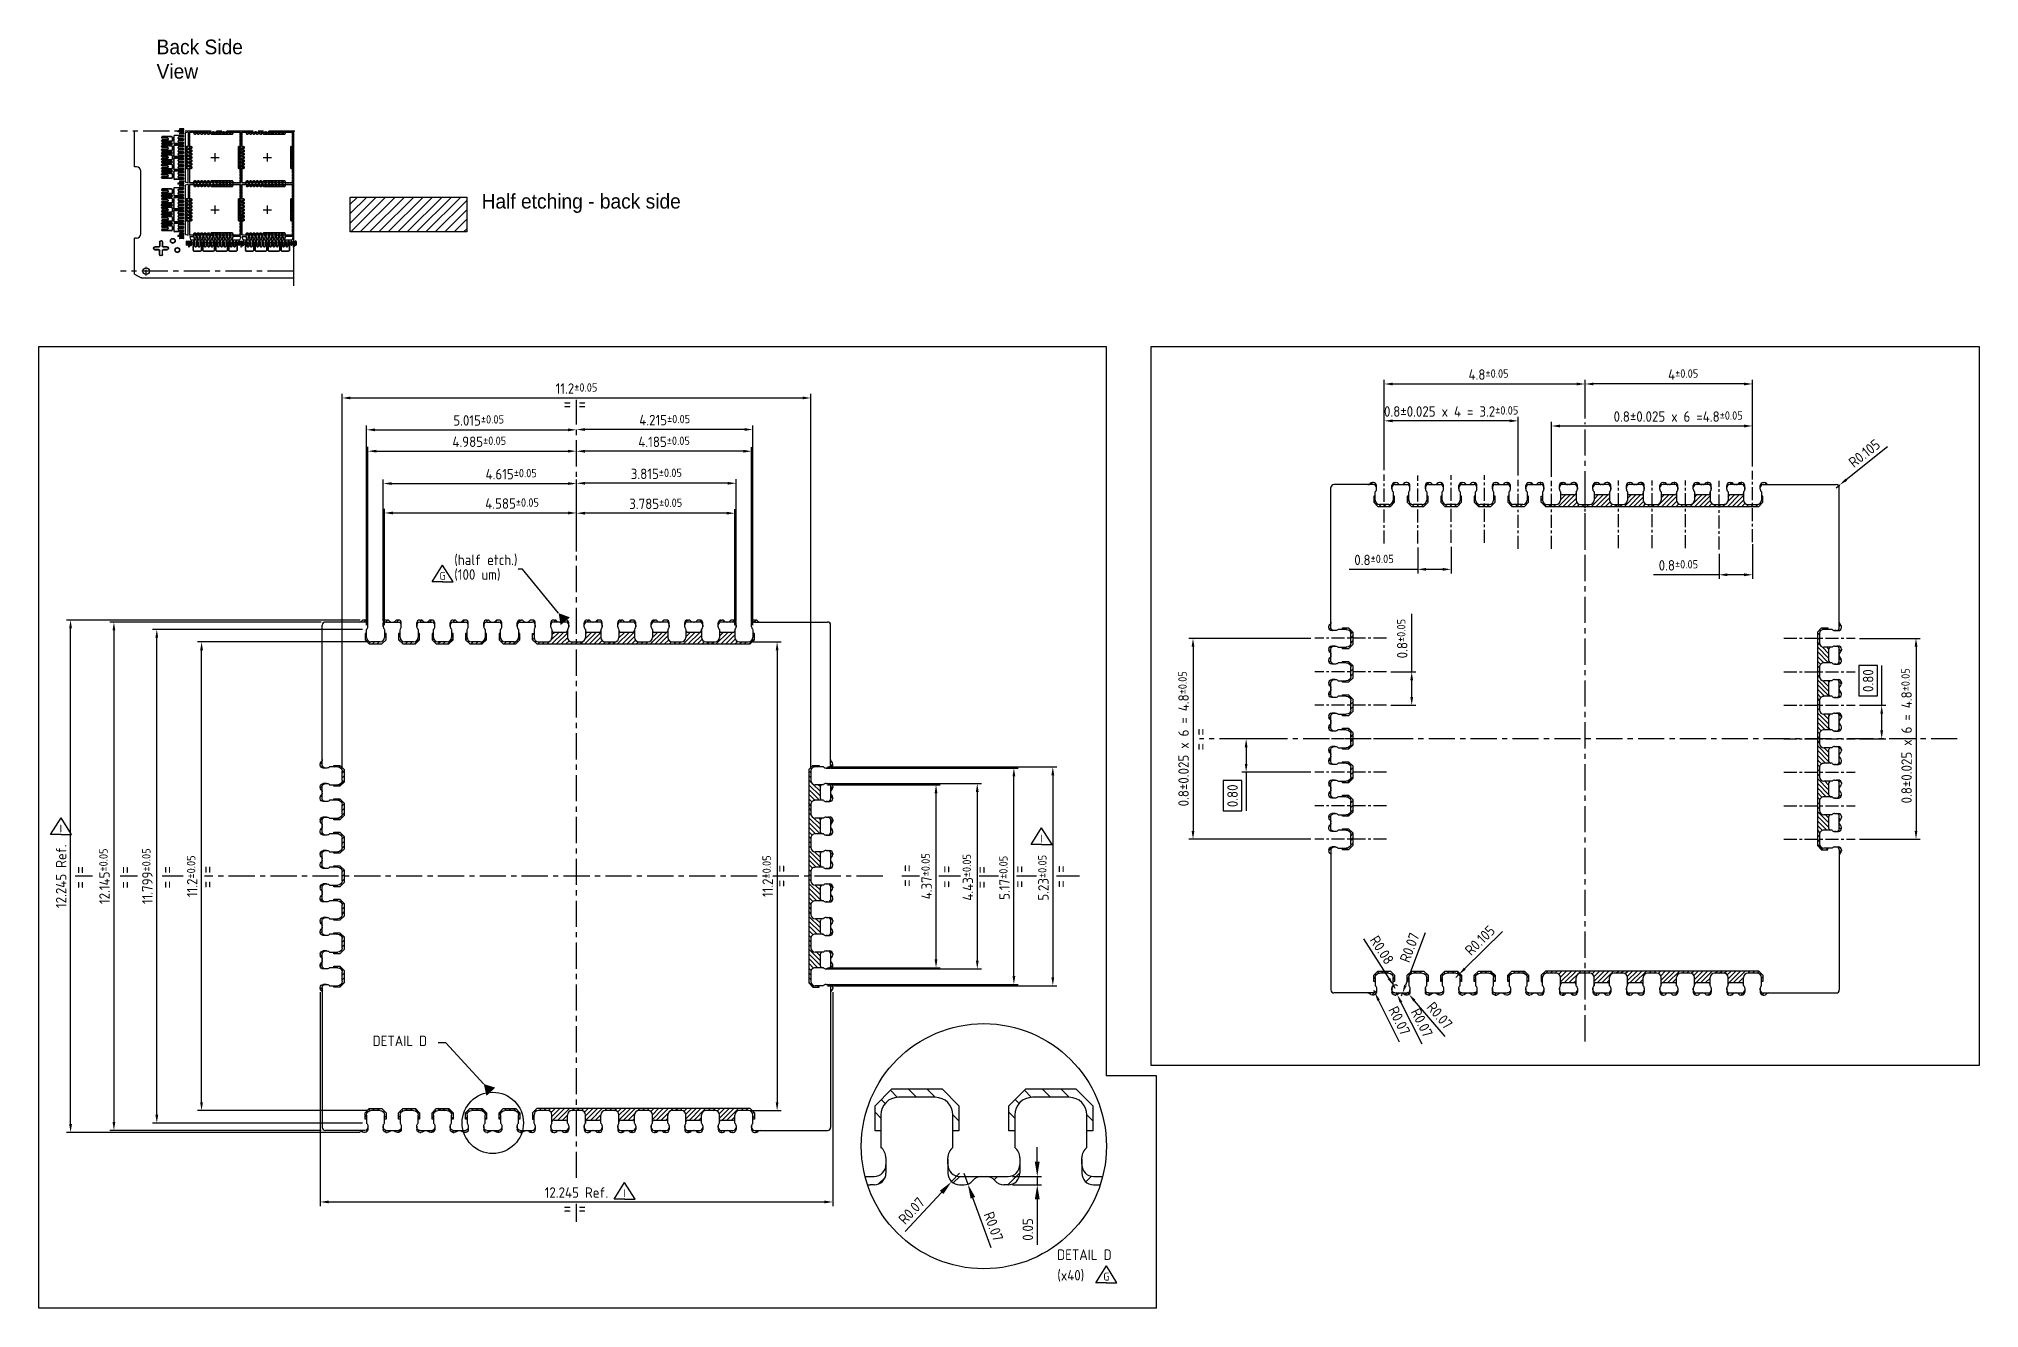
# Model space of a CAD drawing. Extents: x 1467 to 1931, y 226 to 529.
import ezdxf
from ezdxf import colors
from ezdxf.entities.mleader import LeaderData, LeaderLine
from ezdxf.math import Vec2, Vec3

# ---------------------------------------------------------------- set-up
doc = ezdxf.new("R2010")
doc.units = 0
for name, pattern in [('AM_ISO02W050', [7.5, 6, -1.5]), ('AXES', [2, 1.25, -0.25, 0.25, -0.25]), ('CONTINU', [0])]:
    doc.linetypes.add(name, pattern=pattern)
for name, color, linetype, lineweight in [('AXIS', 4, 'AXES', 25), ('DIMENSIONS', 3, 'Continuous', 25), ('NOTES', 6, 'CONTINU', 25)]:
    doc.layers.add(name, color=color, linetype=linetype, lineweight=lineweight)
for name, color, linetype in [('bottom etching', 64, 'Continuous'), ('bottom leadframe', 7, 'Continuous'), ('leadframe', 7, 'Continuous'), ('Outline', 6, 'AM_ISO02W050'), ('top leadframe', 5, 'Continuous')]:
    doc.layers.add(name, color=color, linetype=linetype)
doc.styles.get("Standard").update_dxf_attribs({"font": 'ISOCP.SHX', "bigfont": 'bigfont.shx'})
doc.dimstyles.new('ST standard', dxfattribs={"dimtxt": 2.5, "dimasz": 3.5, "dimexe": 1, "dimexo": 1, "dimgap": 1, "dimtad": 1, "dimdec": 3, "dimdsep": 46, "dimtxsty": 'STANDARD', "dimcen": 0, "dimclrd": 3, "dimclre": 3, "dimclrt": 1, "dimadec": 0, "dimazin": 2, "dimtol": 1, "dimtp": 0.1, "dimtm": 0.1, "dimtfac": 0.8, "dimtdec": 3, "dimtmove": 0, "dimatfit": 3, "dimfxl": 1, "dimtolj": 2, "dimlwd": -1, "dimlwe": -1, "dimarcsym": 1})
doc.dimstyles.new('ST standard$0', dxfattribs={"dimtxt": 2.5, "dimasz": 2, "dimexe": 1, "dimexo": 1, "dimgap": 1, "dimtad": 1, "dimdec": 3, "dimdsep": 46, "dimtxsty": 'STANDARD', "dimcen": 0, "dimclrd": 3, "dimclre": 3, "dimclrt": 1, "dimadec": 0, "dimazin": 2, "dimtol": 1, "dimtp": 0.1, "dimtm": 0.1, "dimtfac": 0.8, "dimtdec": 3, "dimtmove": 0, "dimatfit": 3, "dimfxl": 1, "dimtolj": 2, "dimlwd": -1, "dimlwe": -1, "dimarcsym": 1})
pattern_1 = [(45, (31.19803, -19.82155), (-0.0561266, 0.0561266), [])]
pattern_2 = [(0, (33.5826, -10.5325), (0, 6.985), [5.08, -1.905]), (90, (33.5826, -10.5325), (-6.985, 4e-16), [5.08, -1.905])]
pattern_3 = [(45, (33.58265, -10.53248), (-0.0561266, 0.0561266), [])]
pattern_4 = [(45, (33.58265, -10.53248), (-0.05837166, 0.05837166), [])]

msp = doc.modelspace()

# ---------------------------------------------------------------- texts
at = {"layer": 'DIMENSIONS', "ltscale": 50}
for p in [(1592.4492, 440.3639), (1592.4492, 248.177)]:
    msp.add_text('= =', height=3, dxfattribs=at).set_placement(p)
at = {"layer": 'DIMENSIONS', "color": 1, "ltscale": 50}
for s, p in [('(half etch.)', (1566.3557, 403.2643)), ('(100 um)', (1566.3557, 399.7421)), ('DETAIL D', (1546.828, 288.3249)), ('DETAIL D', (1710.3666, 237.24))]:
    msp.add_text(s, height=2.5, dxfattribs=at).set_placement(p)
at = {"layer": 'DIMENSIONS', "ltscale": 50}
for p in [(1745.9337, 358.9366), (1478.236, 325.9403), (1488.952, 325.9403), (1499.054, 325.9818), (1508.6609, 326.0233), (1645.7673, 326.2688), (1675.7588, 326.3557), (1685.1788, 326.0907), (1693.6337, 325.9674), (1702.6408, 326.1089), (1712.5431, 326.15)]:
    msp.add_text('= =', height=3, rotation=90, dxfattribs=at).set_placement(p)
at = {"layer": 'DIMENSIONS', "color": 1, "ltscale": 50}
msp.add_text('(x40)', height=2.5, rotation=0.317868, dxfattribs=at).set_placement((1710.4335, 232.302))
at = {"layer": 'NOTES', "char_height": 3.5, "attachment_point": 1}
for s, width, insert in [('{\\fPMingLiU|b0|i0|c0|p18;Back\\fPMingLiU|b0|i0|c136|p18; Side View}', 26.526716, (1495.2331, 528.8057)), ('{\\fPMingLiU|b0|i0|c0|p18;Half etching - back side}', 64.229018, (1572.8815, 491.9352))]:
    msp.add_mtext_dynamic_manual_height_columns(s, width=width, gutter_width=12.5, heights=[0], dxfattribs=dict(at, insert=insert))

# ---------------------------------------------------------------- blocks, each defined once
blk = doc.blocks.new('*D14')
at = {"layer": 'AXIS', "color": 3, "linetype": 'ByBlock', "ltscale": 50, "transparency": 16777216}
for p, q in [((1788.52, 425.91), (1788.52, 447.52)), ((1790.52, 446.52), (1834.52, 446.52)), ((1836.52, 438.31), (1836.52, 447.52))]:
    blk.add_line(p, q, dxfattribs=at)
at = {"layer": 'AXIS', "color": 3, "ltscale": 50, "transparency": 16777216}
for points in [[(1790.52, 446.85), (1790.52, 446.19), (1788.52, 446.52)], [(1834.52, 446.85), (1834.52, 446.19), (1836.52, 446.52)]]:
    blk.add_solid(points, dxfattribs=at)
at = {"layer": 'Defpoints', "color": 0, "ltscale": 50, "transparency": 16777216}
for p in [(1836.52, 446.52), (1836.52, 437.31), (1788.52, 424.91)]:
    blk.add_point(p, dxfattribs=at)
at = {"layer": 'AXIS', "color": 1, "ltscale": 50, "transparency": 16777216, "insert": (1813.45, 448.77), "char_height": 2.5, "attachment_point": 5}
blk.add_mtext('\\A2;4.8{\\H2;±0.05}', dxfattribs=at)
blk = doc.blocks.new('*D15')
at = {"layer": 'AXIS', "color": 3, "linetype": 'ByBlock', "ltscale": 50, "transparency": 16777216}
for p, q in [((1836.52, 438.31), (1836.52, 447.52)), ((1874.52, 446.52), (1838.52, 446.52)), ((1876.52, 426.77), (1876.52, 447.52))]:
    blk.add_line(p, q, dxfattribs=at)
at = {"layer": 'AXIS', "color": 3, "ltscale": 50, "transparency": 16777216}
for points in [[(1838.52, 446.85), (1838.52, 446.19), (1836.52, 446.52)], [(1874.52, 446.85), (1874.52, 446.19), (1876.52, 446.52)]]:
    blk.add_solid(points, dxfattribs=at)
at = {"layer": 'Defpoints', "color": 0, "ltscale": 50, "transparency": 16777216}
for p in [(1836.52, 446.52), (1836.52, 437.31), (1876.52, 425.77)]:
    blk.add_point(p, dxfattribs=at)
at = {"layer": 'AXIS', "color": 1, "ltscale": 50, "transparency": 16777216, "insert": (1859.95, 448.77), "char_height": 2.5, "attachment_point": 5}
blk.add_mtext('\\A2;4{\\H2;±0.05}', dxfattribs=at)
blk = doc.blocks.new('*D16')
at = {"layer": 'AXIS', "color": 3, "linetype": 'ByBlock', "ltscale": 50, "transparency": 16777216}
for p, q in [((1788.52, 425.91), (1788.52, 438.71)), ((1818.52, 437.71), (1790.52, 437.71)), ((1820.52, 424.63), (1820.52, 438.71))]:
    blk.add_line(p, q, dxfattribs=at)
at = {"layer": 'AXIS', "color": 3, "ltscale": 50, "transparency": 16777216}
for points in [[(1790.52, 438.05), (1790.52, 437.38), (1788.52, 437.71)], [(1818.52, 438.05), (1818.52, 437.38), (1820.52, 437.71)]]:
    blk.add_solid(points, dxfattribs=at)
at = {"layer": 'Defpoints', "color": 0, "ltscale": 50, "transparency": 16777216}
for p in [(1788.52, 437.71), (1788.52, 424.91), (1820.52, 423.63)]:
    blk.add_point(p, dxfattribs=at)
at = {"layer": 'AXIS', "color": 1, "ltscale": 50, "transparency": 16777216, "insert": (1804.52, 439.96), "char_height": 2.5, "attachment_point": 5}
blk.add_mtext('\\A2;0.8%%P0.025 x 4 = 3.2{\\H2;±0.05}', dxfattribs=at)
blk = doc.blocks.new('*D17')
at = {"layer": 'AXIS', "color": 3, "linetype": 'ByBlock', "ltscale": 50, "transparency": 16777216}
for p, q in [((1796.52, 407.42), (1796.52, 401.23)), ((1804.52, 407.58), (1804.52, 401.23)), ((1796.52, 402.23), (1780.15, 402.23)), ((1802.52, 402.23), (1798.52, 402.23))]:
    blk.add_line(p, q, dxfattribs=at)
at = {"layer": 'AXIS', "color": 3, "ltscale": 50, "transparency": 16777216}
for points in [[(1798.52, 402.57), (1798.52, 401.9), (1796.52, 402.23)], [(1802.52, 402.57), (1802.52, 401.9), (1804.52, 402.23)]]:
    blk.add_solid(points, dxfattribs=at)
at = {"layer": 'Defpoints', "color": 0, "ltscale": 50, "transparency": 16777216}
for p in [(1796.52, 408.42), (1804.52, 408.58), (1796.52, 402.23)]:
    blk.add_point(p, dxfattribs=at)
at = {"layer": 'AXIS', "color": 1, "ltscale": 50, "transparency": 16777216, "insert": (1786.08, 404.48), "char_height": 2.5, "attachment_point": 5}
blk.add_mtext('\\A2;0.8{\\H2;±0.05}', dxfattribs=at)
blk = doc.blocks.new('*D18')
at = {"layer": 'AXIS', "color": 3, "linetype": 'ByBlock', "ltscale": 50, "transparency": 16777216}
for p, q in [((1828.52, 424.36), (1828.52, 437.49)), ((1830.52, 436.49), (1874.52, 436.49)), ((1876.52, 426.77), (1876.52, 437.49))]:
    blk.add_line(p, q, dxfattribs=at)
at = {"layer": 'AXIS', "color": 3, "ltscale": 50, "transparency": 16777216}
for points in [[(1830.52, 436.82), (1830.52, 436.15), (1828.52, 436.49)], [(1874.52, 436.82), (1874.52, 436.15), (1876.52, 436.49)]]:
    blk.add_solid(points, dxfattribs=at)
at = {"layer": 'Defpoints', "color": 0, "ltscale": 50, "transparency": 16777216}
for p in [(1876.52, 436.49), (1828.52, 423.36), (1876.52, 425.77)]:
    blk.add_point(p, dxfattribs=at)
at = {"layer": 'AXIS', "color": 1, "ltscale": 50, "transparency": 16777216, "insert": (1858.76, 438.74), "char_height": 2.5, "attachment_point": 5}
blk.add_mtext('\\A2;0.8%%P0.025 x 6 =4.8{\\H2;±0.05}', dxfattribs=at)
blk = doc.blocks.new('*D19')
at = {"layer": 'AXIS', "color": 3, "linetype": 'ByBlock', "ltscale": 50, "transparency": 16777216}
for p, q in [((1876.52, 408.24), (1876.52, 399.94)), ((1868.52, 405.98), (1868.52, 399.94)), ((1868.52, 400.94), (1852.88, 400.94)), ((1874.52, 400.94), (1870.52, 400.94))]:
    blk.add_line(p, q, dxfattribs=at)
at = {"layer": 'AXIS', "color": 3, "ltscale": 50, "transparency": 16777216}
for points in [[(1870.52, 401.27), (1870.52, 400.6), (1868.52, 400.94)], [(1874.52, 401.27), (1874.52, 400.6), (1876.52, 400.94)]]:
    blk.add_solid(points, dxfattribs=at)
at = {"layer": 'Defpoints', "color": 0, "ltscale": 50, "transparency": 16777216}
for p in [(1876.52, 409.24), (1868.52, 406.98), (1876.52, 400.94)]:
    blk.add_point(p, dxfattribs=at)
at = {"layer": 'AXIS', "color": 1, "ltscale": 50, "transparency": 16777216, "insert": (1858.81, 403.19), "char_height": 2.5, "attachment_point": 5}
blk.add_mtext('\\A2;0.8{\\H2;±0.05}', dxfattribs=at)
blk = doc.blocks.new('*D21')
at = {"layer": 'AXIS', "color": 3, "linetype": 'ByBlock', "ltscale": 50, "transparency": 16777216}
for p, q in [((1795.09, 377.75), (1795.09, 391.61)), ((1790.08, 377.75), (1796.09, 377.75)), ((1795.09, 371.75), (1795.09, 375.75)), ((1790.08, 369.75), (1796.09, 369.75))]:
    blk.add_line(p, q, dxfattribs=at)
at = {"layer": 'AXIS', "color": 3, "ltscale": 50, "transparency": 16777216}
for points in [[(1794.76, 375.75), (1795.43, 375.75), (1795.09, 377.75)], [(1794.76, 371.75), (1795.43, 371.75), (1795.09, 369.75)]]:
    blk.add_solid(points, dxfattribs=at)
at = {"layer": 'Defpoints', "color": 0, "ltscale": 50, "transparency": 16777216}
for p in [(1789.08, 377.75), (1795.09, 377.75), (1789.08, 369.75)]:
    blk.add_point(p, dxfattribs=at)
at = {"layer": 'AXIS', "color": 1, "ltscale": 50, "transparency": 16777216, "insert": (1792.84, 385.68), "char_height": 2.5, "attachment_point": 5, "rotation": 90}
blk.add_mtext('\\A2;0.8{\\H2;±0.05}', dxfattribs=at)
blk = doc.blocks.new('*D22')
at = {"layer": 'AXIS', "color": 3, "linetype": 'ByBlock', "ltscale": 50, "transparency": 16777216}
for p, q in [((1770.97, 385.75), (1741.85, 385.75)), ((1742.85, 383.75), (1742.85, 339.75)), ((1770.97, 337.75), (1741.85, 337.75))]:
    blk.add_line(p, q, dxfattribs=at)
at = {"layer": 'AXIS', "color": 3, "ltscale": 50, "transparency": 16777216}
for points in [[(1742.51, 383.75), (1743.18, 383.75), (1742.85, 385.75)], [(1742.51, 339.75), (1743.18, 339.75), (1742.85, 337.75)]]:
    blk.add_solid(points, dxfattribs=at)
at = {"layer": 'Defpoints', "color": 0, "ltscale": 50, "transparency": 16777216}
for p in [(1771.97, 385.75), (1742.85, 337.75), (1771.97, 337.75)]:
    blk.add_point(p, dxfattribs=at)
at = {"layer": 'AXIS', "color": 1, "ltscale": 50, "transparency": 16777216, "insert": (1740.59, 361.75), "char_height": 2.5, "attachment_point": 5, "rotation": 90}
blk.add_mtext('\\A2;0.8%%P0.025 x 6 = 4.8{\\H2;±0.05}', dxfattribs=at)
blk = doc.blocks.new('*D20')
at = {"layer": 'Defpoints', "color": 0, "ltscale": 50, "transparency": 16777216}
for p in [(1761.04, 361.75), (1755.54, 353.75), (1771.97, 353.75)]:
    blk.add_point(p, dxfattribs=at)
at = {"layer": 'DIMENSIONS', "color": 3, "linetype": 'ByBlock', "ltscale": 50, "transparency": 16777216}
for p, q in [((1760.04, 361.75), (1754.54, 361.75)), ((1770.97, 353.75), (1754.54, 353.75))]:
    blk.add_line(p, q, dxfattribs=at)
at = {"layer": 'DIMENSIONS', "color": 3, "ltscale": 50, "transparency": 16777216}
for p, q in [((1755.54, 359.75), (1755.54, 355.75)), ((1755.54, 353.75), (1755.54, 344.5)), ((1754.54, 351.75), (1750.04, 351.75)), ((1750.04, 351.75), (1750.04, 344.5)), ((1754.54, 344.5), (1754.54, 351.75)), ((1750.04, 344.5), (1754.54, 344.5))]:
    blk.add_line(p, q, dxfattribs=at)
for points in [[(1755.21, 359.75), (1755.87, 359.75), (1755.54, 361.75)], [(1755.21, 355.75), (1755.87, 355.75), (1755.54, 353.75)]]:
    blk.add_solid(points, dxfattribs=at)
at = {"layer": 'DIMENSIONS', "color": 1, "ltscale": 50, "transparency": 16777216, "insert": (1752.29, 348.13), "char_height": 2.5, "attachment_point": 5, "rotation": 90}
blk.add_mtext('\\A2;0.80', dxfattribs=at)
blk = doc.blocks.new('*D23')
at = {"layer": 'Defpoints', "color": 0, "ltscale": 50, "transparency": 16777216}
for p in [(1897.34, 422.41), (1896.52, 421.75)]:
    blk.add_point(p, dxfattribs=at)
at = {"layer": 'DIMENSIONS', "color": 3, "ltscale": 50, "transparency": 16777216}
for p, q in [((1908.79, 431.48), (1898.91, 423.65)), ((1896.52, 421.75), (1897.34, 422.41))]:
    blk.add_line(p, q, dxfattribs=at)
blk.add_solid([(1898.7, 423.91), (1899.12, 423.39), (1897.34, 422.41)], dxfattribs=at)
at = {"layer": 'DIMENSIONS', "color": 1, "ltscale": 50, "transparency": 16777216, "insert": (1903.24, 429.95), "char_height": 2.5, "attachment_point": 5, "rotation": 38.4044}
blk.add_mtext('\\A2;R0.105', dxfattribs=at)
blk = doc.blocks.new('*D24')
at = {"layer": 'Defpoints', "color": 0, "ltscale": 50, "transparency": 16777216}
for p in [(1790.74, 302.81), (1791.17, 302.13)]:
    blk.add_point(p, dxfattribs=at)
at = {"layer": 'DIMENSIONS', "color": 3, "ltscale": 50, "transparency": 16777216}
for p, q in [((1783.56, 313.94), (1789.65, 304.49)), ((1791.17, 302.13), (1790.74, 302.81))]:
    blk.add_line(p, q, dxfattribs=at)
at = {"layer": 'DIMENSIONS', "color": 3, "linetype": 'ByBlock', "ltscale": 50, "transparency": 16777216}
blk.add_arc((1791.17, 302.13), 0.8, 51.3178, 194.4129, dxfattribs=at)
at = {"layer": 'DIMENSIONS', "color": 3, "ltscale": 50, "transparency": 16777216}
blk.add_solid([(1789.93, 304.67), (1789.37, 304.31), (1790.74, 302.81)], dxfattribs=at)
at = {"layer": 'DIMENSIONS', "color": 1, "ltscale": 50, "transparency": 16777216, "insert": (1787.96, 311.28), "char_height": 2.5, "attachment_point": 5, "rotation": 302.7932}
blk.add_mtext('\\A2;R0.08', dxfattribs=at)
blk = doc.blocks.new('*D27')
at = {"layer": 'AXIS', "color": 3, "linetype": 'ByBlock', "ltscale": 50, "transparency": 16777216}
for p, q in [((1545.45, 384.91), (1504.98, 384.91)), ((1505.98, 274.91), (1505.98, 382.91)), ((1545.45, 272.91), (1504.98, 272.91))]:
    blk.add_line(p, q, dxfattribs=at)
at = {"layer": 'AXIS', "color": 3, "ltscale": 50, "transparency": 16777216}
for points in [[(1505.64, 382.91), (1506.31, 382.91), (1505.98, 384.91)], [(1505.64, 274.91), (1506.31, 274.91), (1505.98, 272.91)]]:
    blk.add_solid(points, dxfattribs=at)
at = {"layer": 'Defpoints', "color": 0, "ltscale": 50, "transparency": 16777216}
for p in [(1505.98, 384.91), (1546.45, 384.91), (1546.45, 272.91)]:
    blk.add_point(p, dxfattribs=at)
at = {"layer": 'AXIS', "color": 1, "ltscale": 50, "transparency": 16777216, "insert": (1503.73, 328.91), "char_height": 2.5, "attachment_point": 5, "rotation": 90}
blk.add_mtext('\\A2;11.2{\\H2;±0.05}', dxfattribs=at)
blk = doc.blocks.new('*D34')
at = {"layer": 'AXIS', "color": 3, "linetype": 'ByBlock', "ltscale": 50, "transparency": 16777216}
for p, q in [((1545.7, 389.68), (1545.7, 431.47)), ((1595.55, 430.07), (1595.55, 431.47)), ((1547.7, 430.47), (1593.55, 430.47))]:
    blk.add_line(p, q, dxfattribs=at)
at = {"layer": 'AXIS', "color": 3, "ltscale": 50, "transparency": 16777216}
for points in [[(1547.7, 430.8), (1547.7, 430.14), (1545.7, 430.47)], [(1593.55, 430.8), (1593.55, 430.14), (1595.55, 430.47)]]:
    blk.add_solid(points, dxfattribs=at)
at = {"layer": 'Defpoints', "color": 0, "ltscale": 50, "transparency": 16777216}
for p in [(1595.55, 430.47), (1595.55, 429.07), (1545.7, 388.68)]:
    blk.add_point(p, dxfattribs=at)
at = {"layer": 'AXIS', "color": 1, "ltscale": 50, "transparency": 16777216, "insert": (1572.33, 432.72), "char_height": 2.5, "attachment_point": 5}
blk.add_mtext('\\A2;4.985{\\H2;±0.05}', dxfattribs=at)
blk = doc.blocks.new('*D35')
at = {"layer": 'AXIS', "color": 3, "linetype": 'ByBlock', "ltscale": 50, "transparency": 16777216}
for p, q in [((1545.4, 388.9), (1545.4, 436.57)), ((1547.4, 435.57), (1593.55, 435.57))]:
    blk.add_line(p, q, dxfattribs=at)
at = {"layer": 'AXIS', "color": 3, "ltscale": 50, "transparency": 16777216}
for points in [[(1547.4, 435.9), (1547.4, 435.23), (1545.4, 435.57)], [(1593.55, 435.9), (1593.55, 435.23), (1595.55, 435.57)]]:
    blk.add_solid(points, dxfattribs=at)
at = {"layer": 'Defpoints', "color": 0, "ltscale": 50, "transparency": 16777216}
for p in [(1595.55, 435.57), (1595.55, 435.57), (1545.4, 387.9)]:
    blk.add_point(p, dxfattribs=at)
at = {"layer": 'AXIS', "color": 1, "ltscale": 50, "transparency": 16777216, "insert": (1572.18, 437.82), "char_height": 2.5, "attachment_point": 5}
blk.add_mtext('\\A2;5.015{\\H2;±0.05}', dxfattribs=at)
blk = doc.blocks.new('*D36')
at = {"layer": 'AXIS', "color": 3, "linetype": 'ByBlock', "ltscale": 50, "transparency": 16777216}
for p, q in [((1549.7, 388.9), (1549.7, 416.7)), ((1551.7, 415.7), (1593.55, 415.7)), ((1595.55, 406.51), (1595.55, 416.7))]:
    blk.add_line(p, q, dxfattribs=at)
at = {"layer": 'AXIS', "color": 3, "ltscale": 50, "transparency": 16777216}
for points in [[(1551.7, 416.04), (1551.7, 415.37), (1549.7, 415.7)], [(1593.55, 416.04), (1593.55, 415.37), (1595.55, 415.7)]]:
    blk.add_solid(points, dxfattribs=at)
at = {"layer": 'Defpoints', "color": 0, "ltscale": 50, "transparency": 16777216}
for p in [(1595.55, 415.7), (1595.55, 405.51), (1549.7, 387.9)]:
    blk.add_point(p, dxfattribs=at)
at = {"layer": 'AXIS', "color": 1, "ltscale": 50, "transparency": 16777216, "insert": (1580.16, 417.95), "char_height": 2.5, "attachment_point": 5}
blk.add_mtext('\\A2;4.585{\\H2;±0.05}', dxfattribs=at)
blk = doc.blocks.new('*D37')
at = {"layer": 'AXIS', "color": 3, "linetype": 'ByBlock', "ltscale": 50, "transparency": 16777216}
for p, q in [((1549.4, 389.83), (1549.4, 423.73)), ((1551.4, 422.73), (1593.55, 422.73)), ((1595.55, 412.47), (1595.55, 423.73))]:
    blk.add_line(p, q, dxfattribs=at)
at = {"layer": 'AXIS', "color": 3, "ltscale": 50, "transparency": 16777216}
for points in [[(1551.4, 423.06), (1551.4, 422.4), (1549.4, 422.73)], [(1593.55, 423.06), (1593.55, 422.4), (1595.55, 422.73)]]:
    blk.add_solid(points, dxfattribs=at)
at = {"layer": 'Defpoints', "color": 0, "ltscale": 50, "transparency": 16777216}
for p in [(1595.55, 422.73), (1595.55, 411.47), (1549.4, 388.83)]:
    blk.add_point(p, dxfattribs=at)
at = {"layer": 'AXIS', "color": 1, "ltscale": 50, "transparency": 16777216, "insert": (1579.95, 424.98), "char_height": 2.5, "attachment_point": 5}
blk.add_mtext('\\A2;4.615{\\H2;±0.05}', dxfattribs=at)
blk = doc.blocks.new('*D38')
at = {"layer": 'AXIS', "color": 3, "linetype": 'ByBlock', "ltscale": 50, "transparency": 16777216}
for p, q in [((1637.65, 384.91), (1644.48, 384.91)), ((1643.48, 382.91), (1643.48, 274.91)), ((1637.65, 272.91), (1644.48, 272.91))]:
    blk.add_line(p, q, dxfattribs=at)
at = {"layer": 'AXIS', "color": 3, "ltscale": 50, "transparency": 16777216}
for points in [[(1643.15, 382.91), (1643.81, 382.91), (1643.48, 384.91)], [(1643.15, 274.91), (1643.81, 274.91), (1643.48, 272.91)]]:
    blk.add_solid(points, dxfattribs=at)
at = {"layer": 'Defpoints', "color": 0, "ltscale": 50, "transparency": 16777216}
for p in [(1636.65, 384.91), (1636.65, 272.91), (1643.48, 272.91)]:
    blk.add_point(p, dxfattribs=at)
at = {"layer": 'AXIS', "color": 1, "ltscale": 50, "transparency": 16777216, "insert": (1641.23, 328.91), "char_height": 2.5, "attachment_point": 5, "rotation": 90}
blk.add_mtext('\\A2;11.2{\\H2;±0.05}', dxfattribs=at)
blk = doc.blocks.new('*D25')
at = {"layer": 'AXIS', "color": 3, "linetype": 'ByBlock', "ltscale": 50, "transparency": 16777216}
for p, q in [((1637.7, 388.9), (1637.7, 436.64)), ((1635.7, 435.64), (1597.55, 435.64))]:
    blk.add_line(p, q, dxfattribs=at)
at = {"layer": 'AXIS', "color": 3, "ltscale": 50, "transparency": 16777216}
for points in [[(1597.55, 435.98), (1597.55, 435.31), (1595.55, 435.64)], [(1635.7, 435.98), (1635.7, 435.31), (1637.7, 435.64)]]:
    blk.add_solid(points, dxfattribs=at)
at = {"layer": 'Defpoints', "color": 0, "ltscale": 50, "transparency": 16777216}
for p in [(1595.55, 435.64), (1595.55, 435.64), (1637.7, 387.9)]:
    blk.add_point(p, dxfattribs=at)
at = {"layer": 'AXIS', "color": 1, "ltscale": 50, "transparency": 16777216, "insert": (1616.63, 437.9), "char_height": 2.5, "attachment_point": 5}
blk.add_mtext('\\A2;4.215{\\H2;±0.05}', dxfattribs=at)
blk = doc.blocks.new('*D26')
at = {"layer": 'AXIS', "color": 3, "linetype": 'ByBlock', "ltscale": 50, "transparency": 16777216}
for p, q in [((1637.4, 389.68), (1637.4, 431.45)), ((1635.4, 430.45), (1597.55, 430.45))]:
    blk.add_line(p, q, dxfattribs=at)
at = {"layer": 'AXIS', "color": 3, "ltscale": 50, "transparency": 16777216}
for points in [[(1597.55, 430.79), (1597.55, 430.12), (1595.55, 430.45)], [(1635.4, 430.79), (1635.4, 430.12), (1637.4, 430.45)]]:
    blk.add_solid(points, dxfattribs=at)
at = {"layer": 'Defpoints', "color": 0, "ltscale": 50, "transparency": 16777216}
for p in [(1595.55, 430.45), (1595.55, 430.45), (1637.4, 388.68)]:
    blk.add_point(p, dxfattribs=at)
at = {"layer": 'AXIS', "color": 1, "ltscale": 50, "transparency": 16777216, "insert": (1616.48, 432.7), "char_height": 2.5, "attachment_point": 5}
blk.add_mtext('\\A2;4.185{\\H2;±0.05}', dxfattribs=at)
blk = doc.blocks.new('*D28')
at = {"layer": 'AXIS', "color": 3, "linetype": 'ByBlock', "ltscale": 50, "transparency": 16777216}
for p, q in [((1655.55, 355.06), (1710.35, 355.06)), ((1709.35, 353.06), (1709.35, 304.76)), ((1655.55, 302.76), (1710.35, 302.76))]:
    blk.add_line(p, q, dxfattribs=at)
at = {"layer": 'AXIS', "color": 3, "ltscale": 50, "transparency": 16777216}
for points in [[(1709.02, 353.06), (1709.68, 353.06), (1709.35, 355.06)], [(1709.02, 304.76), (1709.68, 304.76), (1709.35, 302.76)]]:
    blk.add_solid(points, dxfattribs=at)
at = {"layer": 'Defpoints', "color": 0, "ltscale": 50, "transparency": 16777216}
for p in [(1654.55, 355.06), (1654.55, 302.76), (1709.35, 302.76)]:
    blk.add_point(p, dxfattribs=at)
at = {"layer": 'AXIS', "color": 1, "ltscale": 50, "transparency": 16777216, "insert": (1707.1, 328.54), "char_height": 2.5, "attachment_point": 5, "rotation": 90}
blk.add_mtext('\\A2;5.23{\\H2;±0.05}', dxfattribs=at)
blk = doc.blocks.new('*D29')
at = {"layer": 'AXIS', "color": 3, "linetype": 'ByBlock', "ltscale": 50, "transparency": 16777216}
for p, q in [((1656.32, 354.76), (1701.05, 354.76)), ((1700.05, 305.06), (1700.05, 352.76)), ((1656.33, 303.06), (1701.05, 303.06))]:
    blk.add_line(p, q, dxfattribs=at)
at = {"layer": 'AXIS', "color": 3, "ltscale": 50, "transparency": 16777216}
for points in [[(1699.72, 352.76), (1700.39, 352.76), (1700.05, 354.76)], [(1699.72, 305.06), (1700.39, 305.06), (1700.05, 303.06)]]:
    blk.add_solid(points, dxfattribs=at)
at = {"layer": 'Defpoints', "color": 0, "ltscale": 50, "transparency": 16777216}
for p in [(1655.32, 354.76), (1700.05, 354.76), (1655.33, 303.06, 0)]:
    blk.add_point(p, dxfattribs=at)
at = {"layer": 'AXIS', "color": 1, "ltscale": 50, "transparency": 16777216, "insert": (1697.8, 328.54), "char_height": 2.5, "attachment_point": 5, "rotation": 90}
blk.add_mtext('\\A2;5.17{\\H2;±0.05}', dxfattribs=at)
blk = doc.blocks.new('*D30')
at = {"layer": 'AXIS', "color": 3, "linetype": 'ByBlock', "ltscale": 50, "transparency": 16777216}
for p, q in [((1656.32, 351.06), (1692.3, 351.06)), ((1691.3, 349.06), (1691.3, 308.76)), ((1656.32, 306.76), (1692.3, 306.76))]:
    blk.add_line(p, q, dxfattribs=at)
at = {"layer": 'AXIS', "color": 3, "ltscale": 50, "transparency": 16777216}
for points in [[(1690.97, 349.06), (1691.64, 349.06), (1691.3, 351.06)], [(1690.97, 308.76), (1691.64, 308.76), (1691.3, 306.76)]]:
    blk.add_solid(points, dxfattribs=at)
at = {"layer": 'Defpoints', "color": 0, "ltscale": 50, "transparency": 16777216}
for p in [(1655.32, 351.06), (1655.32, 306.76), (1691.3, 306.76)]:
    blk.add_point(p, dxfattribs=at)
at = {"layer": 'AXIS', "color": 1, "ltscale": 50, "transparency": 16777216, "insert": (1689.05, 328.64), "char_height": 2.5, "attachment_point": 5, "rotation": 90}
blk.add_mtext('\\A2;4.43{\\H2;±0.05}', dxfattribs=at)
blk = doc.blocks.new('*D31')
at = {"layer": 'AXIS', "color": 3, "linetype": 'ByBlock', "ltscale": 50, "transparency": 16777216}
for p, q in [((1655.55, 350.76), (1682.45, 350.76)), ((1681.45, 309.06), (1681.45, 348.76)), ((1655.55, 307.06), (1682.45, 307.06))]:
    blk.add_line(p, q, dxfattribs=at)
at = {"layer": 'AXIS', "color": 3, "ltscale": 50, "transparency": 16777216}
for points in [[(1681.11, 348.76), (1681.78, 348.76), (1681.45, 350.76)], [(1681.11, 309.06), (1681.78, 309.06), (1681.45, 307.06)]]:
    blk.add_solid(points, dxfattribs=at)
at = {"layer": 'Defpoints', "color": 0, "ltscale": 50, "transparency": 16777216}
for p in [(1654.55, 350.76), (1681.45, 350.76), (1654.55, 307.06)]:
    blk.add_point(p, dxfattribs=at)
at = {"layer": 'AXIS', "color": 1, "ltscale": 50, "transparency": 16777216, "insert": (1679.2, 328.91), "char_height": 2.5, "attachment_point": 5, "rotation": 90}
blk.add_mtext('\\A2;4.37{\\H2;±0.05}', dxfattribs=at)
blk = doc.blocks.new('*D32')
at = {"layer": 'AXIS', "color": 3, "linetype": 'ByBlock', "ltscale": 50, "transparency": 16777216}
for p, q in [((1631.7, 422.8), (1597.55, 422.8)), ((1633.7, 389.83), (1633.7, 423.8))]:
    blk.add_line(p, q, dxfattribs=at)
at = {"layer": 'AXIS', "color": 3, "ltscale": 50, "transparency": 16777216}
for points in [[(1597.55, 423.13), (1597.55, 422.47), (1595.55, 422.8)], [(1631.7, 423.13), (1631.7, 422.47), (1633.7, 422.8)]]:
    blk.add_solid(points, dxfattribs=at)
at = {"layer": 'Defpoints', "color": 0, "ltscale": 50, "transparency": 16777216}
for p in [(1595.55, 422.8), (1595.55, 422.8), (1633.7, 388.83)]:
    blk.add_point(p, dxfattribs=at)
at = {"layer": 'AXIS', "color": 1, "ltscale": 50, "transparency": 16777216, "insert": (1614.63, 425.05), "char_height": 2.5, "attachment_point": 5}
blk.add_mtext('\\A2;3.815{\\H2;±0.05}', dxfattribs=at)
blk = doc.blocks.new('*D33')
at = {"layer": 'AXIS', "color": 3, "linetype": 'ByBlock', "ltscale": 50, "transparency": 16777216}
for p, q in [((1631.4, 415.65), (1597.55, 415.65)), ((1633.4, 388.9), (1633.4, 416.65))]:
    blk.add_line(p, q, dxfattribs=at)
at = {"layer": 'AXIS', "color": 3, "ltscale": 50, "transparency": 16777216}
for points in [[(1597.55, 415.99), (1597.55, 415.32), (1595.55, 415.65)], [(1631.4, 415.99), (1631.4, 415.32), (1633.4, 415.65)]]:
    blk.add_solid(points, dxfattribs=at)
at = {"layer": 'Defpoints', "color": 0, "ltscale": 50, "transparency": 16777216}
for p in [(1595.55, 415.65), (1595.55, 415.65), (1633.4, 387.9)]:
    blk.add_point(p, dxfattribs=at)
at = {"layer": 'AXIS', "color": 1, "ltscale": 50, "transparency": 16777216, "insert": (1614.48, 417.9), "char_height": 2.5, "attachment_point": 5}
blk.add_mtext('\\A2;3.785{\\H2;±0.05}', dxfattribs=at)
blk = doc.blocks.new('*D39')
at = {"layer": 'AXIS', "color": 3, "linetype": 'ByBlock', "ltscale": 50, "transparency": 16777216}
for p, q in [((1534.55, 389.63), (1484.04, 389.63)), ((1485.04, 387.63), (1485.04, 270.18)), ((1534.55, 268.18), (1484.04, 268.18))]:
    blk.add_line(p, q, dxfattribs=at)
at = {"layer": 'AXIS', "color": 3, "ltscale": 50, "transparency": 16777216}
for points in [[(1484.71, 387.63), (1485.37, 387.63), (1485.04, 389.63)], [(1484.71, 270.18), (1485.37, 270.18), (1485.04, 268.18)]]:
    blk.add_solid(points, dxfattribs=at)
at = {"layer": 'Defpoints', "color": 0, "ltscale": 50, "transparency": 16777216}
for p in [(1535.55, 389.63), (1485.04, 268.18), (1535.55, 268.18)]:
    blk.add_point(p, dxfattribs=at)
at = {"layer": 'AXIS', "color": 1, "ltscale": 50, "transparency": 16777216, "insert": (1482.79, 328.91), "char_height": 2.5, "attachment_point": 5, "rotation": 90}
blk.add_mtext('\\A2;12.145{\\H2;±0.05}', dxfattribs=at)
blk = doc.blocks.new('*D40')
at = {"layer": 'AXIS', "color": 3, "linetype": 'ByBlock', "ltscale": 50, "transparency": 16777216}
for p, q in [((1544.4, 387.9), (1494.28, 387.9)), ((1495.28, 271.91), (1495.28, 385.9)), ((1544.4, 269.91), (1494.28, 269.91))]:
    blk.add_line(p, q, dxfattribs=at)
at = {"layer": 'AXIS', "color": 3, "ltscale": 50, "transparency": 16777216}
for points in [[(1494.95, 385.9), (1495.61, 385.9), (1495.28, 387.9)], [(1494.95, 271.91), (1495.61, 271.91), (1495.28, 269.91)]]:
    blk.add_solid(points, dxfattribs=at)
at = {"layer": 'Defpoints', "color": 0, "ltscale": 50, "transparency": 16777216}
for p in [(1495.28, 387.9), (1545.4, 387.9), (1545.4, 269.91)]:
    blk.add_point(p, dxfattribs=at)
at = {"layer": 'AXIS', "color": 1, "ltscale": 50, "transparency": 16777216, "insert": (1493.03, 328.91), "char_height": 2.5, "attachment_point": 5, "rotation": 90}
blk.add_mtext('\\A2;11.799{\\H2;±0.05}', dxfattribs=at)
blk = doc.blocks.new('*D41')
at = {"layer": 'bottom leadframe', "color": 3, "linetype": 'ByBlock', "ltscale": 50, "transparency": 16777216}
for p, q in [((1539.55, 355.01), (1539.55, 444.18)), ((1541.55, 443.18), (1649.55, 443.18)), ((1651.55, 355.01), (1651.55, 444.18))]:
    blk.add_line(p, q, dxfattribs=at)
at = {"layer": 'bottom leadframe', "color": 3, "ltscale": 50, "transparency": 16777216}
for points in [[(1541.55, 443.52), (1541.55, 442.85), (1539.55, 443.18)], [(1649.55, 443.52), (1649.55, 442.85), (1651.55, 443.18)]]:
    blk.add_solid(points, dxfattribs=at)
at = {"layer": 'Defpoints', "color": 0, "ltscale": 50, "transparency": 16777216}
for p in [(1651.55, 443.18), (1539.55, 354.01), (1651.55, 354.01)]:
    blk.add_point(p, dxfattribs=at)
at = {"layer": 'bottom leadframe', "color": 1, "ltscale": 50, "transparency": 16777216, "insert": (1595.55, 445.43), "char_height": 2.5, "attachment_point": 5}
blk.add_mtext('\\A2;11.2{\\H2;±0.05}', dxfattribs=at)
blk = doc.blocks.new('bottom external slot corner')
at = {"layer": 'bottom etching', "ltscale": 50}
h = blk.add_hatch(dxfattribs=at)
h.set_pattern_fill('ANSI31', color=256, scale=0.016)
h.paths.add_polyline_path([(0.35, 0.55, 0.414214), (0.55, 0.35), (1.46, 0.35, -1), (1.46, -0.35), (0.55, -0.35, 0.414214), (0.35, -0.55), (0.35, -1.46, -1), (-0.35, -1.46), (-0.35, -0.55, 0.414214), (-0.55, -0.35), (-1.46, -0.35, -1), (-1.46, 0.35), (-0.55, 0.35, 0.414214), (-0.35, 0.55), (-0.35, 1.46, -1), (0.35, 1.46)])
h.paths.add_polyline_path([(0.3, 1.46, 1), (-0.3, 1.46), (-0.3, 0.55, -0.414214), (-0.55, 0.3), (-1.46, 0.3, 1), (-1.46, -0.3), (-0.55, -0.3, -0.414214), (-0.3, -0.55), (-0.3, -1.46, 1), (0.3, -1.46), (0.3, -0.55, -0.414214), (0.55, -0.3), (1.46, -0.3, 1), (1.46, 0.3), (0.55, 0.3, -0.414214), (0.3, 0.55)], flags=16)
at = {"layer": 'bottom leadframe'}
for p, q in [((-1.46, 0.35), (-0.55, 0.35)), ((0.35, 1.46), (0.35, 0.55)), ((0.55, 0.35), (1.46, 0.35)), ((-0.55, -0.35), (-1.46, -0.35)), ((0.35, -1.46), (0.35, -0.55)), ((1.46, -0.35), (0.55, -0.35))]:
    blk.add_line(p, q, dxfattribs=at)
at = {"layer": 'bottom leadframe', "ltscale": 50}
for p, q in [((-0.35, 1.46), (-0.35, 0.55)), ((-0.35, -1.46), (-0.35, -0.55))]:
    blk.add_line(p, q, dxfattribs=at)
at = {"layer": 'bottom leadframe'}
for centre, radius, start, end in [((-1.46, 0), 0.35, 90, 270), ((-0.55, 0.55), 0.2, 270, 0), ((0, 1.46), 0.35, 0, 180), ((0.55, 0.55), 0.2, 180, 270), ((1.46, 0), 0.35, 270, 90), ((-0.55, -0.55), 0.2, 360, 90), ((0, -1.46), 0.35, 180, 0), ((0.55, -0.55), 0.2, 90, 180)]:
    blk.add_arc(centre, radius, start, end, dxfattribs=at)
at = {"layer": 'top leadframe', "ltscale": 50}
for p, q in [((-1.46, 0.3), (-0.55, 0.3)), ((0.55, 0.3), (1.46, 0.3))]:
    blk.add_line(p, q, dxfattribs=at)
at = {"layer": 'top leadframe'}
for p, q in [((-0.3, 1.46), (-0.3, 0.55)), ((0.3, 1.46), (0.3, 0.55)), ((-0.55, -0.3), (-1.46, -0.3)), ((-0.3, -1.46), (-0.3, -0.55)), ((0.3, -1.46), (0.3, -0.55)), ((1.46, -0.3), (0.55, -0.3))]:
    blk.add_line(p, q, dxfattribs=at)
for centre, radius, start, end in [((-1.46, 0), 0.3, 90, 270), ((-0.55, 0.55), 0.25, 270, 0), ((0, 1.46), 0.3, 0, 180), ((0.55, 0.55), 0.25, 180, 270), ((1.46, 0), 0.3, 270, 90), ((-0.55, -0.55), 0.25, 360, 90), ((0, -1.46), 0.3, 180, 0), ((0.55, -0.55), 0.25, 90, 180)]:
    blk.add_arc(centre, radius, start, end, dxfattribs=at)
blk = doc.blocks.new('12x12 outline')
at = {"layer": 'AXIS', "ltscale": 50}
for p, q in [((0, -1.05), (0, 0.95)), ((-1, -0.05), (1, -0.05))]:
    blk.add_line(p, q, dxfattribs=at)
at = {"layer": 'Outline', "ltscale": 0.1}
for p, q in [((-6, -6.05), (-6, 5.95)), ((-6, 5.95), (6, 5.95)), ((6, -6.05), (6, 5.95)), ((-6, -6.05), (6, -6.05))]:
    blk.add_line(p, q, dxfattribs=at)
at = {"layer": 'top leadframe', "ltscale": 50}
blk.add_line((0, -0.05), (0, -0.05), dxfattribs=at)
blk = doc.blocks.new('bottom fiducial')
at = {"layer": 'leadframe', "ltscale": 50}
for p, q in [((1.32, 0.12), (0.09, 0.12)), ((1.32, 0.62), (0.49, 0.62)), ((1.32, 0.38), (0.49, 0.38)), ((1.32, -0.12), (0.09, -0.12)), ((1.32, -0.38), (0.49, -0.38)), ((1.32, -0.62), (0.49, -0.62))]:
    blk.add_line(p, q, dxfattribs=at)
for centre, start, end in [((0.09, 0), 90, 270), ((0.49, 0.5), 90, 270), ((1.32, 0.5), 270, 90), ((1.32, 0), 270, 90), ((0.49, -0.5), 90, 270), ((1.32, -0.5), 270, 90)]:
    blk.add_arc(centre, 0.125, start, end, dxfattribs=at)
blk = doc.blocks.new('bottom vertical fiducial new')
at = {"layer": 'leadframe', "ltscale": 50}
blk.add_blockref('bottom fiducial', (-1160.57, -6.7), dxfattribs=at)
blk = doc.blocks.new('lead bottom vertical new A')
at = {"layer": 'bottom etching', "ltscale": 50}
h = blk.add_hatch(dxfattribs=at)
h.set_pattern_fill('ANSI31', color=256, scale=0.025)
h.set_pattern_definition([(45, (1193.233325, 13.21076), (-0.056126601, 0.056126601), [])])
h.paths.add_polyline_path([(0, -1.2, 0.4142136), (0.2, -1.4), (2.225, -1.4, 1), (2.225, -1), (1.2, -1, -0.4142136), (1.1, -0.9), (1.1, -0.7, -0.4142136), (1.2, -0.6), (2.225, -0.6, 1), (2.225, -0.2), (1.2, -0.2, -0.4142136), (1.1, -0.1), (1.1, 0.1, -0.4142136), (1.2, 0.2), (2.225, 0.2, 1), (2.225, 0.6), (1.2, 0.6, -0.4142136), (1.1, 0.7), (1.1, 0.9, -0.4142136), (1.2, 1), (2.225, 1, 1), (2.225, 1.4), (0.2, 1.4, 0.4142136), (0, 1.2)])
h.paths.add_polyline_path([(0.05, 1.2, -0.4142136), (0.2, 1.35), (2.225, 1.35, -1), (2.225, 1.05), (1.2, 1.05, 0.4142136), (1.05, 0.9), (1.05, 0.7, 0.4142136), (1.2, 0.55), (2.225, 0.55, -1), (2.225, 0.25), (1.2, 0.25, 0.4142136), (1.05, 0.1), (1.05, -0.1, 0.4142136), (1.2, -0.25), (2.225, -0.25, -1), (2.225, -0.55), (1.2, -0.55, 0.4142136), (1.05, -0.7), (1.05, -0.9, 0.4142136), (1.2, -1.05), (2.225, -1.05, -1), (2.225, -1.35), (0.2, -1.35, -0.4142136), (0.05, -1.2)], flags=16)
at = {"layer": 'bottom leadframe'}
for p, q in [((0, 1.2), (0, -1.2)), ((2.225, 1.4), (0.2, 1.4)), ((1.1, 0.9), (1.1, 0.7)), ((1.1, 0.1), (1.1, -0.1)), ((2.225, 1), (1.2, 1)), ((2.225, 0.6), (1.2, 0.6)), ((2.225, 0.2), (1.2, 0.2)), ((2.225, -1.4), (0.2, -1.4)), ((1.1, -0.7), (1.1, -0.9)), ((2.225, -0.2), (1.2, -0.2)), ((2.225, -0.6), (1.2, -0.6)), ((2.225, -1), (1.2, -1))]:
    blk.add_line(p, q, dxfattribs=at)
for centre, radius, start, end in [((0.2, 1.2), 0.2, 90, 180), ((1.2, 0.9), 0.1, 90, 180), ((1.2, 0.7), 0.1, 180, 270), ((1.2, 0.1), 0.1, 90, 180), ((2.225, 1.2), 0.2, 270, 90), ((2.225, 0.4), 0.2, 270, 90), ((0.2, -1.2), 0.2, 180, 270), ((1.2, -0.1), 0.1, 180, 270), ((1.2, -0.7), 0.1, 90, 180), ((1.2, -0.9), 0.1, 180, 270), ((2.225, -0.4), 0.2, 270, 90), ((2.225, -1.2), 0.2, 270, 90)]:
    blk.add_arc(centre, radius, start, end, dxfattribs=at)
at = {"layer": 'top leadframe'}
for p, q in [((0.05, 1.2), (0.05, -1.2)), ((2.225, 1.35), (0.2, 1.35)), ((1.05, 0.9), (1.05, 0.7)), ((1.05, 0.1), (1.05, -0.1)), ((2.225, 1.05), (1.2, 1.05)), ((2.225, 0.55), (1.2, 0.55)), ((2.225, 0.25), (1.2, 0.25)), ((2.225, -1.35), (0.2, -1.35)), ((1.05, -0.7), (1.05, -0.9)), ((2.225, -0.25), (1.2, -0.25)), ((2.225, -0.55), (1.2, -0.55)), ((2.225, -1.05), (1.2, -1.05))]:
    blk.add_line(p, q, dxfattribs=at)
for centre, start, end in [((0.2, 1.2), 90, 180), ((1.2, 0.9), 90, 180), ((1.2, 0.7), 180, 270), ((1.2, 0.1), 90, 180), ((2.225, 1.2), 270, 90), ((2.225, 0.4), 270, 90), ((0.2, -1.2), 180, 270), ((1.2, -0.1), 180, 270), ((1.2, -0.7), 90, 180), ((1.2, -0.9), 180, 270), ((2.225, -0.4), 270, 90), ((2.225, -1.2), 270, 90)]:
    blk.add_arc(centre, 0.15, start, end, dxfattribs=at)
blk = doc.blocks.new('external grip bottom')
at = {"layer": 'bottom etching', "ltscale": 50}
h = blk.add_hatch(dxfattribs=at)
h.set_pattern_fill('ANSI31', color=256, scale=0.025, angle=90)
h.set_pattern_definition([(135, (43.47016, -14.76776), (-0.0561266, -0.0561266), [])])
h.paths.add_polyline_path([(2.225, 1), (0.2, 1, 0.4142136), (0, 0.8), (0, -0.8, 0.4142136), (0.2, -1), (2.225, -1, 1), (2.225, -0.6), (1.2, -0.6, -0.4142136), (1.1, -0.5), (1.1, -0.3, -0.4142136), (1.2, -0.2), (2.225, -0.2, 1), (2.225, 0.2), (1.2, 0.2, -0.4142136), (1.1, 0.3), (1.1, 0.5, -0.4142136), (1.2, 0.6), (2.225, 0.6, 1)])
h.paths.add_polyline_path([(0.2, 0.95), (2.225, 0.95, -1), (2.225, 0.65), (1.2, 0.65, 0.4142136), (1.05, 0.5), (1.05, 0.3, 0.4142136), (1.2, 0.15), (2.225, 0.15, -1), (2.225, -0.15), (1.2, -0.15, 0.4142136), (1.05, -0.3), (1.05, -0.5, 0.4142136), (1.2, -0.65), (2.225, -0.65, -1), (2.225, -0.95), (0.2, -0.95, -0.4142136), (0.05, -0.8), (0.05, 0.8, -0.4142136)], flags=16)
at = {"layer": 'bottom leadframe'}
for p, q in [((0, 0.8), (0, -0.8)), ((2.225, 1), (0.2, 1)), ((1.1, 0.5), (1.1, 0.3)), ((2.225, 0.6), (1.2, 0.6)), ((2.225, 0.2), (1.2, 0.2)), ((2.225, -1), (0.2, -1)), ((1.1, -0.3), (1.1, -0.5)), ((2.225, -0.2), (1.2, -0.2)), ((2.225, -0.6), (1.2, -0.6))]:
    blk.add_line(p, q, dxfattribs=at)
for centre, radius, start, end in [((0.2, 0.8), 0.2, 90, 180), ((1.2, 0.5), 0.1, 90, 180), ((1.2, 0.3), 0.1, 180, 270), ((2.225, 0.8), 0.2, 270, 90), ((2.225, 0), 0.2, 270, 90), ((0.2, -0.8), 0.2, 180, 270), ((1.2, -0.3), 0.1, 90, 180), ((1.2, -0.5), 0.1, 180, 270), ((2.225, -0.8), 0.2, 270, 90)]:
    blk.add_arc(centre, radius, start, end, dxfattribs=at)
at = {"layer": 'top leadframe'}
for p, q in [((0.05, 0.8), (0.05, -0.8)), ((2.225, 0.95), (0.2, 0.95)), ((1.05, 0.5), (1.05, 0.3)), ((2.225, 0.65), (1.2, 0.65)), ((2.225, 0.15), (1.2, 0.15)), ((2.225, -0.95), (0.2, -0.95)), ((1.05, -0.3), (1.05, -0.5)), ((2.225, -0.15), (1.2, -0.15)), ((2.225, -0.65), (1.2, -0.65))]:
    blk.add_line(p, q, dxfattribs=at)
for centre, start, end in [((0.2, 0.8), 90, 180), ((1.2, 0.5), 90, 180), ((1.2, 0.3), 180, 270), ((2.225, 0.8), 270, 90), ((2.225, 0), 270, 90), ((0.2, -0.8), 180, 270), ((1.2, -0.3), 90, 180), ((1.2, -0.5), 180, 270), ((2.225, -0.8), 270, 90)]:
    blk.add_arc(centre, 0.15, start, end, dxfattribs=at)
blk = doc.blocks.new('external slots horizontal')
at = {"layer": 'bottom leadframe', "rotation": 90}
for p in [(-1.55, 0.3), (1.55, 0.3)]:
    blk.add_blockref('lead bottom vertical new A', p, dxfattribs=at)
at = {"layer": 'leadframe', "ltscale": 50, "rotation": 90}
for p in [(-4.25, 0.3), (4.25, 0.3)]:
    blk.add_blockref('external grip bottom', p, dxfattribs=at)
blk = doc.blocks.new('lead bottom vertical new B')
at = {"layer": 'bottom etching', "ltscale": 50}
h = blk.add_hatch(dxfattribs=at)
h.set_pattern_fill('ANSI31', color=256, scale=0.025)
h.set_pattern_definition([(45, (1196.40984, 12.275255), (-0.056126601, 0.056126601), [])])
h.paths.add_polyline_path([(0.45, -0.14, 1), (0.45, -0.54), (1.68, -0.54, -0.414214), (1.78, -0.64), (1.78, -0.84, -0.414214), (1.68, -0.94), (0.45, -0.94, 1), (0.45, -1.34), (2.68, -1.34, 0.414214), (2.88, -1.14), (2.88, -0.34, 0.414214), (2.68, -0.14)])
h.paths.add_polyline_path([(2.68, -0.19, -0.414214), (2.83, -0.34), (2.83, -1.14, -0.414214), (2.68, -1.29), (0.45, -1.29, -1), (0.45, -0.99), (1.68, -0.99, 0.414214), (1.83, -0.84), (1.83, -0.64, 0.414214), (1.68, -0.49), (0.45, -0.49, -1), (0.45, -0.19)], flags=16)
at = {"layer": 'bottom leadframe'}
for p, q in [((2.68, -0.14), (0.45, -0.14)), ((1.68, -0.54), (0.45, -0.54)), ((1.68, -0.94), (0.45, -0.94)), ((2.68, -1.34), (0.45, -1.34)), ((1.78, -0.64), (1.78, -0.84)), ((2.88, -0.34), (2.88, -1.14))]:
    blk.add_line(p, q, dxfattribs=at)
for centre, radius, start, end in [((0.45, -0.34), 0.2, 90, 270), ((0.45, -1.14), 0.2, 90, 270), ((1.68, -0.64), 0.1, 0, 90), ((1.68, -0.84), 0.1, 270, 0), ((2.68, -0.34), 0.2, 0, 90), ((2.68, -1.14), 0.2, 270, 0)]:
    blk.add_arc(centre, radius, start, end, dxfattribs=at)
at = {"layer": 'top leadframe'}
for p, q in [((2.68, -0.19), (0.45, -0.19)), ((1.68, -0.49), (0.45, -0.49)), ((1.68, -0.99), (0.45, -0.99)), ((2.68, -1.29), (0.45, -1.29)), ((2.68, -1.29), (0.45, -1.29)), ((1.83, -0.64), (1.83, -0.84)), ((2.83, -0.34), (2.83, -1.14))]:
    blk.add_line(p, q, dxfattribs=at)
for centre, start, end in [((0.45, -0.34), 90, 270), ((0.45, -1.14), 90, 270), ((1.68, -0.64), 0, 90), ((1.68, -0.84), 270, 0), ((2.68, -0.34), 0, 90), ((2.68, -1.14), 270, 0)]:
    blk.add_arc(centre, 0.15, start, end, dxfattribs=at)
blk = doc.blocks.new('lead bottom vertical new C')
at = {"layer": 'bottom etching', "ltscale": 50}
h = blk.add_hatch(dxfattribs=at)
h.set_pattern_fill('ANSI31', color=256, scale=0.025)
h.set_pattern_definition([(45, (1193.533325, 14.11076), (-0.056126601, 0.056126601), [])])
h.paths.add_polyline_path([(-2.43, -0.2), (-0.2, -0.2, 1), (-0.2, 0.2), (-2.43, 0.2, 1)])
h.paths.add_polyline_path([(-2.43, 0.15), (-0.2, 0.15, -1), (-0.2, -0.15), (-2.43, -0.15, -1)], flags=16)
at = {"layer": 'bottom leadframe'}
for p, q in [((-0.2, 0.2), (-2.43, 0.2)), ((-0.2, -0.2), (-2.43, -0.2))]:
    blk.add_line(p, q, dxfattribs=at)
for centre, start, end in [((-2.43, 0), 90, 270), ((-0.2, 0), 270, 90)]:
    blk.add_arc(centre, 0.2, start, end, dxfattribs=at)
at = {"layer": 'top leadframe'}
for p, q in [((-0.2, 0.15), (-2.43, 0.15)), ((-0.2, -0.15), (-2.43, -0.15))]:
    blk.add_line(p, q, dxfattribs=at)
for centre, start, end in [((-2.43, 0), 90, 270), ((-0.2, 0), 270, 90)]:
    blk.add_arc(centre, 0.15, start, end, dxfattribs=at)
blk = doc.blocks.new('lead bottom vertical new D')
at = {"layer": 'bottom leadframe'}
for name, p in [('lead bottom vertical new B', (-13.39, 5.12)), ('lead bottom vertical new C', (-10.51, 3.29)), ('lead bottom vertical new B', (-13.39, 2.92)), ('lead bottom vertical new C', (-10.51, 1.09)), ('lead bottom vertical new B', (-13.39, 0.72)), ('lead bottom vertical new A', (-10.21, 1.54)), ('lead bottom vertical new C', (-10.51, -1.11)), ('lead bottom vertical new B', (-13.39, -1.48)), ('lead bottom vertical new C', (-10.51, -3.31)), ('lead bottom vertical new B', (-13.39, -3.68)), ('lead bottom vertical new A', (-10.21, -1.56))]:
    blk.add_blockref(name, p, dxfattribs=at)
at = {"layer": 'leadframe'}
for p in [(-10.21, 4.24), (-10.21, -4.26)]:
    blk.add_blockref('external grip bottom', p, dxfattribs=at)
blk = doc.blocks.new('external Lead bottom')
at = {"layer": 'bottom leadframe', "ltscale": 50}
for p, q in [((-0.21, 0.25), (-0.25, 0.25)), ((-0.25, 0.25), (-0.25, 0.1)), ((-0.25, 0.1), (-0.15, 0)), ((-0.21, 0.35), (-0.21, 0.25)), ((-0.18, 0.41), (-0.18, 0.44)), ((-0.15, 0), (0.15, 0)), ((0.15, 0), (0.25, 0.1)), ((0.19, 0.41), (0.19, 0.44)), ((0.22, 0.35), (0.22, 0.25)), ((0.25, 0.25), (0.22, 0.25)), ((0.25, 0.1), (0.25, 0.25))]:
    blk.add_line(p, q, dxfattribs=at)
for centre, start, end in [((-0.26, 0.44), 0, 90), ((-0.26, 0.41), 308.6822, 0), ((0.27, 0.44), 90, 180), ((0.27, 0.41), 180, 231.3178)]:
    blk.add_arc(centre, 0.08, start, end, dxfattribs=at)
blk = doc.blocks.new('*U48')
at = {"layer": 'leadframe', "ltscale": 50, "rotation": 270}
blk.add_blockref('external Lead bottom', (-0.2615, 0), dxfattribs=at)
blk = doc.blocks.new('*U49')
at = {"layer": 'leadframe', "color": 0, "linetype": 'ByBlock', "lineweight": -2, "transparency": 16777216}
for p in [(0, 0), (0, -0.8), (0, -1.6), (0, -2.4), (0, -3.2), (0, -4), (0, -4.8)]:
    blk.add_blockref('*U48', p, dxfattribs=at)
blk = doc.blocks.new('leads external vertical bottom')
at = {"layer": 'bottom leadframe', "ltscale": 50}
for p, q in [((0, 5.81), (0, -5.81)), ((0.75, 6.02), (0.75, 2.66)), ((0.75, 2.13), (0.75, 1.86)), ((0.75, 1.33), (0.75, 1.06)), ((0.75, 0.53), (0.75, 0.26)), ((0.75, -0.27), (0.75, -0.54)), ((0.75, -1.07), (0.75, -1.34)), ((0.75, -1.87), (0.75, -2.14)), ((0.75, -6.02), (0.75, -2.67))]:
    blk.add_line(p, q, dxfattribs=at)
at = {"layer": 'bottom leadframe'}
for p, q in [((0.68, 6.07), (0.07, 5.91)), ((0.68, -6.07), (0.07, -5.91))]:
    blk.add_line(p, q, dxfattribs=at)
for centre, radius, start, end in [((0.1, 5.81), 0.1, 105, 180), ((0.7, 6.02), 0.05, 0, 105), ((0.1, -5.81), 0.1, 180, 255), ((0.7, -6.02), 0.05, 255, 360)]:
    blk.add_arc(centre, radius, start, end, dxfattribs=at)
at = {"layer": 'leadframe'}
blk.add_blockref('*U49', (0.49, 2.4), dxfattribs=at)
blk = doc.blocks.new('*U45')
at = {"layer": 'leadframe'}
blk.add_blockref('external Lead bottom', (0, -0.2615), dxfattribs=at)
blk = doc.blocks.new('*U46')
at = {"layer": 'leadframe', "color": 0, "linetype": 'ByBlock', "lineweight": -2, "transparency": 16777216}
for p in [(0, 0), (0.8, 0), (1.6, 0), (2.4, 0), (3.2, 0), (4, 0), (4.8, 0), (5.6, 0), (6.4, 0), (7.2, 0), (8, 0), (8.8, 0)]:
    blk.add_blockref('*U45', p, dxfattribs=at)
blk = doc.blocks.new('external leads bottom')
at = {"layer": 'bottom leadframe'}
for p, q in [((-6.07, 0.68), (-5.91, 0.07)), ((6.07, 0.68), (5.91, 0.07))]:
    blk.add_line(p, q, dxfattribs=at)
at = {"layer": 'bottom leadframe', "ltscale": 50}
for p, q in [((-6.02, 0.75), (-5.06, 0.75)), ((-5.81, 0), (5.81, 0)), ((-4.53, 0.75), (-4.26, 0.75)), ((-2.93, 0.75), (-2.66, 0.75)), ((-2.13, 0.75), (-1.86, 0.75)), ((-1.33, 0.75), (-1.06, 0.75)), ((-0.54, 0.75), (-0.26, 0.75)), ((0.27, 0.75), (0.54, 0.75)), ((1.07, 0.75), (1.34, 0.75)), ((1.86, 0.75), (2.14, 0.75)), ((2.66, 0.75), (2.93, 0.75)), ((3.47, 0.75), (3.74, 0.75)), ((6.02, 0.75), (4.26, 0.75))]:
    blk.add_line(p, q, dxfattribs=at)
at = {"layer": 'bottom leadframe'}
for centre, radius, start, end in [((-6.02, 0.7), 0.05, 90, 195), ((-5.81, 0.1), 0.1, 195, 270), ((5.81, 0.1), 0.1, 270, 345), ((6.02, 0.7), 0.05, 345, 90)]:
    blk.add_arc(centre, radius, start, end, dxfattribs=at)
at = {"layer": 'leadframe', "ltscale": 50}
blk.add_line((-3.73, 0.75), (-3.46, 0.75), dxfattribs=at)
at = {"layer": 'leadframe'}
blk.add_blockref('*U46', (-4.8, 0.49), dxfattribs=at)
blk = doc.blocks.new('top external slot corner')
at = {"layer": 'top leadframe'}
for p, q in [((-0.55, -1.5125), (-1.4625, -1.5125)), ((-0.55, -2.1125), (-1.4625, -2.1125)), ((-0.3, -0.35), (-0.3, -1.2625)), ((-0.3, -3.275), (-0.3, -2.3625)), ((0.3, -0.35), (0.3, -1.2625)), ((0.3, -3.275), (0.3, -2.3625)), ((1.4625, -1.5125), (0.55, -1.5125)), ((1.4625, -2.1125), (0.55, -2.1125))]:
    blk.add_line(p, q, dxfattribs=at)
for centre, radius, start, end in [((-1.4625, -1.8125), 0.3, 90, 270), ((-0.55, -1.2625), 0.25, 270, 0), ((-0.55, -2.3625), 0.25, 360, 90), ((0, -0.35), 0.3, 0, 180), ((0, -3.275), 0.3, 180, 0), ((0.55, -1.2625), 0.25, 180, 270), ((0.55, -2.3625), 0.25, 90, 180), ((1.4625, -1.8125), 0.3, 270, 90)]:
    blk.add_arc(centre, radius, start, end, dxfattribs=at)
blk = doc.blocks.new('corner bottom')
at = {"layer": 'bottom etching'}
h = blk.add_hatch(dxfattribs=at)
h.set_pattern_fill('ANSI31', color=256, scale=0.025)
h.set_pattern_definition([(45, (-2.5925, 11.49553), (-0.0561266, 0.0561266), [])])
h.paths.add_polyline_path([(-4.8, -6.3375, 1), (-3.65, -6.3375, 1)])
h.paths.add_polyline_path([(-3.725, -6.3375, -1), (-4.725, -6.3375, -1)], flags=16)
at = {"layer": 'bottom leadframe'}
blk.add_circle((-4.225, -6.3375), 0.575, dxfattribs=at)
at = {"layer": 'top leadframe'}
blk.add_circle((-4.225, -6.3375), 0.5, dxfattribs=at)
blk = doc.blocks.new('lead bottom new left')
at = {"layer": 'bottom leadframe', "ltscale": 50}
for p, q in [((0, -0.11), (0, 0.11)), ((0.105, 0.215), (0.299, 0.215)), ((0.362, 0.185), (0.4, 0.185)), ((0.299, -0.215), (0.105, -0.215)), ((0.4, -0.185), (0.362, -0.185))]:
    blk.add_line(p, q, dxfattribs=at)
at = {"layer": 'bottom leadframe'}
for p, q in [((0.37, 0.185), (0.452, 0.185)), ((0.522, 0.255), (0.522, 0.28)), ((0.37, -0.185), (0.452, -0.185)), ((0.522, -0.255), (0.522, -0.28))]:
    blk.add_line(p, q, dxfattribs=at)
at = {"layer": 'bottom leadframe', "ltscale": 50}
for centre, radius, start, end in [((0.105, 0.11), 0.105, 90, 180), ((0.362, 0.265), 0.08, 218.6822, 270), ((0.402, 0.255), 0.07, 270, 0), ((0.542, 0.387), 0.07, 180, 229.9948), ((0.105, -0.11), 0.105, 180, 270), ((0.362, -0.265), 0.08, 90, 141.3178), ((0.402, -0.255), 0.07, 0, 90), ((0.542, -0.387), 0.07, 130.0052, 180)]:
    blk.add_arc(centre, radius, start, end, dxfattribs=at)
at = {"layer": 'bottom leadframe'}
for centre, start, end in [((0.452, 0.255), 270, 0), ((0.452, 0.28), 0, 49.9948), ((0.452, -0.255), 0, 90), ((0.452, -0.28), 310.0052, 0)]:
    blk.add_arc(centre, 0.07, start, end, dxfattribs=at)
blk = doc.blocks.new('Lead bottom leadframe')
at = {"layer": 'bottom etching', "ltscale": 50}
h = blk.add_hatch(dxfattribs=at)
h.set_pattern_fill('ANSI31', color=256, scale=0.025)
h.set_pattern_definition([(45, (1191.91155, 12.07104), (-0.056126601, 0.056126601), [])])
h.paths.add_polyline_path([(0, 0.15), (-0.1, 0.25), (-0.25, 0.25), (-0.25, 0.215), (-0.155, 0.215, -0.414214), (-0.05, 0.11), (-0.05, -0.11, -0.414214), (-0.155, -0.215), (-0.25, -0.215), (-0.25, -0.25), (-0.1, -0.25), (0, -0.15)])
at = {"layer": 'top leadframe', "ltscale": 50}
for p, q in [((-0.25, 0.215), (-0.25, 0.25)), ((-0.25, 0.25), (-0.1, 0.25)), ((-0.1, 0.25), (0, 0.15)), ((0, 0.15), (0, -0.15)), ((-0.25, -0.25), (-0.25, -0.215)), ((-0.1, -0.25), (-0.25, -0.25)), ((0, -0.15), (-0.1, -0.25))]:
    blk.add_line(p, q, dxfattribs=at)
at = {"layer": 'bottom etching', "ltscale": 50, "xscale": -1}
blk.add_blockref('lead bottom new left', (-0.05, 0), dxfattribs=at)
blk = doc.blocks.new('lead bottom new')
at = {"layer": 'bottom leadframe'}
for p, q in [((-0.522, 0.255), (-0.522, 0.28)), ((-0.37, 0.185), (-0.452, 0.185)), ((-0.522, -0.255), (-0.522, -0.28)), ((-0.37, -0.185), (-0.452, -0.185))]:
    blk.add_line(p, q, dxfattribs=at)
at = {"layer": 'bottom leadframe', "ltscale": 50}
for p, q in [((-0.362, 0.185), (-0.392, 0.185)), ((-0.299, 0.215), (-0.105, 0.215)), ((0, -0.11), (0, 0.11)), ((-0.4, -0.185), (-0.362, -0.185)), ((-0.362, -0.185), (-0.392, -0.185)), ((-0.299, -0.215), (-0.105, -0.215))]:
    blk.add_line(p, q, dxfattribs=at)
at = {"layer": 'bottom leadframe'}
for centre, start, end in [((-0.452, 0.28), 130.0052, 180), ((-0.452, 0.255), 180, 270), ((-0.452, -0.255), 90, 180), ((-0.452, -0.28), 180, 229.9948)]:
    blk.add_arc(centre, 0.07, start, end, dxfattribs=at)
at = {"layer": 'bottom leadframe', "ltscale": 50}
for centre, radius, start, end in [((-0.542, 0.387), 0.07, 310.0052, 0), ((-0.403, 0.255), 0.07, 180, 270), ((-0.362, 0.265), 0.08, 270, 321.3178), ((-0.105, 0.11), 0.105, 0, 90), ((-0.542, -0.387), 0.07, 0, 49.9948), ((-0.403, -0.255), 0.07, 90, 180), ((-0.362, -0.265), 0.08, 38.6822, 90), ((-0.105, -0.11), 0.105, 270, 0)]:
    blk.add_arc(centre, radius, start, end, dxfattribs=at)
blk = doc.blocks.new('power bar bottom leadframe')
at = {"layer": 'bottom etching', "ltscale": 50}
h = blk.add_hatch(dxfattribs=at)
h.set_pattern_fill('ANSI31', color=256, scale=0.025)
h.set_pattern_definition([(45, (31.98265, -4.98248), (-0.0561266, 0.0561266), [])])
h.paths.add_polyline_path([(-0.91, -0.05), (-0.69, -0.05, -0.414214), (-0.585, -0.155), (-0.585, -0.316, -0.414214), (-0.545, -0.276), (-0.255, -0.276, -0.414214), (-0.215, -0.316), (-0.215, -0.155, -0.414214), (-0.11, -0.05), (0.11, -0.05, -0.414214), (0.215, -0.155), (0.215, -0.316, -0.414214), (0.255, -0.276), (0.545, -0.276, -0.414214), (0.585, -0.316), (0.585, -0.155, -0.414214), (0.69, -0.05), (0.91, -0.05, -0.414214), (1.015, -0.155), (1.015, -0.316, -0.414214), (1.055, -0.276), (1.345, -0.276, -0.414214), (1.385, -0.316), (1.385, -0.155, -0.414214), (1.49, -0.05), (1.71, -0.05, -0.414214), (1.815, -0.155), (1.815, -0.316, -0.414214), (1.855, -0.276), (2.145, -0.276, -0.414214), (2.185, -0.316), (2.185, -0.155, -0.414214), (2.29, -0.05), (2.51, -0.05, -0.414214), (2.615, -0.155), (2.615, -0.25), (2.65, -0.25), (2.65, -0.1), (2.55, 0), (-2.55, 0), (-2.65, -0.1), (-2.65, -0.25), (-2.615, -0.25), (-2.615, -0.155, -0.414214), (-2.51, -0.05), (-2.29, -0.05, -0.414214), (-2.185, -0.155), (-2.185, -0.316, -0.414214), (-2.145, -0.276), (-1.855, -0.276, -0.414214), (-1.815, -0.316), (-1.815, -0.155, -0.414214), (-1.71, -0.05), (-1.49, -0.05, -0.414214), (-1.385, -0.155), (-1.385, -0.316, -0.414214), (-1.345, -0.276), (-1.055, -0.276, -0.414214), (-1.015, -0.316), (-1.015, -0.155, -0.414214)])
h = blk.add_hatch(dxfattribs=at)
h.set_pattern_fill('ANSI31', color=256, scale=0.025)
h.set_pattern_definition(pattern_1)
h.paths.add_polyline_path([(-2.013, -0.523), (-2.145, -0.523, -0.414214), (-2.215, -0.453), (-2.215, -0.503, 0.414214), (-2.145, -0.573), (-2.12, -0.573, 0.221671), (-2.066, -0.548, -0.221671)])
h = blk.add_hatch(dxfattribs=at)
h.set_pattern_fill('ANSI31', color=256, scale=0.025)
h.set_pattern_definition(pattern_1)
h.paths.add_polyline_path([(-1.785, -0.503), (-1.785, -0.453, -0.414214), (-1.855, -0.523), (-1.987, -0.523, -0.221671), (-1.934, -0.548, 0.221671), (-1.88, -0.573), (-1.855, -0.573, 0.414214)])
h = blk.add_hatch(dxfattribs=at)
h.set_pattern_fill('ANSI31', color=256, scale=0.025)
h.set_pattern_definition(pattern_1)
h.paths.add_polyline_path([(-1.266, -0.548, -0.221671), (-1.213, -0.523), (-1.345, -0.523, -0.414214), (-1.415, -0.453), (-1.415, -0.503, 0.414214), (-1.345, -0.573), (-1.32, -0.573, 0.221671)])
h = blk.add_hatch(dxfattribs=at)
h.set_pattern_fill('ANSI31', color=256, scale=0.025)
h.set_pattern_definition(pattern_1)
h.paths.add_polyline_path([(-0.985, -0.503), (-0.985, -0.453, -0.414214), (-1.055, -0.523), (-1.187, -0.523, -0.221671), (-1.134, -0.548, 0.221671), (-1.08, -0.573), (-1.055, -0.573, 0.414214)])
h = blk.add_hatch(dxfattribs=at)
h.set_pattern_fill('ANSI31', color=256, scale=0.025)
h.set_pattern_definition(pattern_1)
h.paths.add_polyline_path([(-0.466, -0.548, -0.221671), (-0.413, -0.523), (-0.545, -0.523, -0.414214), (-0.615, -0.453), (-0.615, -0.503, 0.414214), (-0.545, -0.573), (-0.52, -0.573, 0.221671)])
h = blk.add_hatch(dxfattribs=at)
h.set_pattern_fill('ANSI31', color=256, scale=0.025)
h.set_pattern_definition(pattern_1)
h.paths.add_polyline_path([(-0.185, -0.503), (-0.185, -0.453, -0.414214), (-0.255, -0.523), (-0.387, -0.523, -0.221671), (-0.334, -0.548, 0.221671), (-0.28, -0.573), (-0.255, -0.573, 0.414214)])
h = blk.add_hatch(dxfattribs=at)
h.set_pattern_fill('ANSI31', color=256, scale=0.025)
h.set_pattern_definition(pattern_1)
h.paths.add_polyline_path([(0.334, -0.548, -0.221671), (0.387, -0.523), (0.255, -0.523, -0.414214), (0.185, -0.453), (0.185, -0.503, 0.414214), (0.255, -0.573), (0.28, -0.573, 0.221671)])
h = blk.add_hatch(dxfattribs=at)
h.set_pattern_fill('ANSI31', color=256, scale=0.025)
h.set_pattern_definition(pattern_1)
h.paths.add_polyline_path([(0.615, -0.503), (0.615, -0.453, -0.414214), (0.545, -0.523), (0.413, -0.523, -0.221671), (0.466, -0.548, 0.221671), (0.52, -0.573), (0.545, -0.573, 0.414214)])
h = blk.add_hatch(dxfattribs=at)
h.set_pattern_fill('ANSI31', color=256, scale=0.025)
h.set_pattern_definition(pattern_1)
h.paths.add_polyline_path([(1.134, -0.548, -0.221671), (1.187, -0.523), (1.055, -0.523, -0.414214), (0.985, -0.453), (0.985, -0.503, 0.414214), (1.055, -0.573), (1.08, -0.573, 0.221671)])
h = blk.add_hatch(dxfattribs=at)
h.set_pattern_fill('ANSI31', color=256, scale=0.025)
h.set_pattern_definition(pattern_1)
h.paths.add_polyline_path([(1.415, -0.503), (1.415, -0.453, -0.414214), (1.345, -0.523), (1.213, -0.523, -0.221671), (1.266, -0.548, 0.221671), (1.32, -0.573), (1.345, -0.573, 0.414214)])
h = blk.add_hatch(dxfattribs=at)
h.set_pattern_fill('ANSI31', color=256, scale=0.025)
h.set_pattern_definition(pattern_1)
h.paths.add_polyline_path([(1.934, -0.548, -0.221671), (1.987, -0.523), (1.855, -0.523, -0.414214), (1.785, -0.453), (1.785, -0.503, 0.414214), (1.855, -0.573), (1.88, -0.573, 0.221671)])
h = blk.add_hatch(dxfattribs=at)
h.set_pattern_fill('ANSI31', color=256, scale=0.025)
h.set_pattern_definition(pattern_1)
h.paths.add_polyline_path([(2.215, -0.503), (2.215, -0.453, -0.414214), (2.145, -0.523), (2.013, -0.523, -0.221671), (2.066, -0.548, 0.221671), (2.12, -0.573), (2.145, -0.573, 0.414214)])
at = {"layer": 'bottom leadframe', "ltscale": 50}
for p, q in [((-2.65, -0.25), (-2.615, -0.25)), ((-2.65, -0.25), (-2.615, -0.25)), ((-2.585, -0.412, 0), (-2.585, -0.443, 0)), ((-1.385, -0.316), (-1.385, -0.35)), ((2.65, -0.25), (2.615, -0.25))]:
    blk.add_line(p, q, dxfattribs=at)
at = {"layer": 'leadframe', "ltscale": 50}
for p, q in [((-2.145, -0.523), (-1.855, -0.523)), ((-1.345, -0.523), (-1.055, -0.523)), ((-0.545, -0.523), (-0.255, -0.523)), ((0.255, -0.523), (0.545, -0.523)), ((1.055, -0.523), (1.345, -0.523)), ((1.855, -0.523), (2.145, -0.523))]:
    blk.add_line(p, q, dxfattribs=at)
at = {"layer": 'top leadframe', "ltscale": 50}
for p, q in [((-2.55, 0), (-2.65, -0.1)), ((2.55, 0), (-2.55, 0)), ((2.55, 0), (2.65, -0.1)), ((-2.65, -0.1), (-2.65, -0.25)), ((-2.65, -0.25), (-2.615, -0.25)), ((-2.145, -0.276), (-1.855, -0.276)), ((-1.345, -0.276), (-1.055, -0.276)), ((-0.545, -0.276), (-0.255, -0.276)), ((0.255, -0.276), (0.545, -0.276)), ((1.055, -0.276), (1.345, -0.276)), ((1.855, -0.276), (2.145, -0.276)), ((2.65, -0.25), (2.615, -0.25)), ((2.65, -0.1), (2.65, -0.25))]:
    blk.add_line(p, q, dxfattribs=at)
for centre, start, end in [((-2.145, -0.316), 90, 180), ((-1.855, -0.316), 0, 90), ((-1.345, -0.316), 90, 180), ((-1.055, -0.316), 0, 90), ((-0.545, -0.316), 90, 180), ((-0.255, -0.316), 0, 90), ((0.255, -0.316), 90, 180), ((0.545, -0.316), 0, 90), ((1.055, -0.316), 90, 180), ((1.345, -0.316), 0, 90), ((1.855, -0.316), 90, 180), ((2.145, -0.316), 0, 90)]:
    blk.add_arc(centre, 0.04, start, end, dxfattribs=at)
at = {"layer": 'leadframe', "ltscale": 50, "rotation": 90}
for p in [(-2.4, -0.05), (-1.6, -0.05), (-0.8, -0.05), (0, -0.05), (0.8, -0.05), (1.6, -0.05), (2.4, -0.05)]:
    blk.add_blockref('lead bottom new', p, dxfattribs=at)
blk = doc.blocks.new('bottom leadframe')
at = {"layer": 'bottom etching', "ltscale": 50}
h = blk.add_hatch(dxfattribs=at)
h.set_pattern_fill('ANSI31', color=256, scale=0.025)
h.set_pattern_definition(pattern_3)
h.paths.add_polyline_path([(-5.055, 6.122), (-5.08, 6.122, 0.221671), (-5.134, 6.097, -0.221671), (-5.187, 6.072), (-5.055, 6.072, -0.414214), (-4.985, 6.003), (-4.985, 6.052, 0.414214)])
h = blk.add_hatch(dxfattribs=at)
h.set_pattern_fill('ANSI31', color=256, scale=0.025)
h.set_pattern_definition(pattern_3)
h.paths.add_polyline_path([(-4.255, 6.122), (-4.28, 6.122, 0.221671), (-4.334, 6.097, -0.221671), (-4.387, 6.072), (-4.255, 6.072, -0.414214), (-4.185, 6.003), (-4.185, 6.052, 0.414214)])
h = blk.add_hatch(dxfattribs=at)
h.set_pattern_fill('ANSI31', color=256, scale=0.025)
h.set_pattern_definition(pattern_3)
h.paths.add_polyline_path([(-3.666, 6.097, 0.221671), (-3.72, 6.122), (-3.745, 6.122, 0.414214), (-3.815, 6.052), (-3.815, 6.003, -0.414214), (-3.745, 6.072), (-3.613, 6.072, -0.221671)])
h = blk.add_hatch(dxfattribs=at)
h.set_pattern_fill('ANSI31', color=256, scale=0.025)
h.set_pattern_definition(pattern_3)
h.paths.add_polyline_path([(-3.455, 6.122), (-3.48, 6.122, 0.221671), (-3.534, 6.097, -0.221671), (-3.587, 6.072), (-3.455, 6.072, -0.414214), (-3.385, 6.003), (-3.385, 6.052, 0.414214)])
h = blk.add_hatch(dxfattribs=at)
h.set_pattern_fill('ANSI31', color=256, scale=0.025)
h.set_pattern_definition(pattern_3)
h.paths.add_polyline_path([(-2.866, 6.097, 0.221671), (-2.92, 6.122), (-2.945, 6.122, 0.414214), (-3.015, 6.052), (-3.015, 6.003, -0.414214), (-2.945, 6.072), (-2.813, 6.072, -0.221671)])
h = blk.add_hatch(dxfattribs=at)
h.set_pattern_fill('ANSI31', color=256, scale=0.025)
h.set_pattern_definition(pattern_3)
h.paths.add_polyline_path([(-2.655, 6.122), (-2.68, 6.122, 0.221671), (-2.734, 6.097, -0.221671), (-2.787, 6.072), (-2.655, 6.072, -0.414214), (-2.585, 6.003), (-2.585, 6.052, 0.414214)])
h = blk.add_hatch(dxfattribs=at)
h.set_pattern_fill('ANSI31', color=256, scale=0.025)
h.set_pattern_definition(pattern_3)
h.paths.add_polyline_path([(-2.12, 6.122), (-2.145, 6.122, 0.414214), (-2.215, 6.052), (-2.215, 6.003, -0.414214), (-2.145, 6.072), (-2.013, 6.072, -0.221671), (-2.066, 6.097, 0.221671)])
h = blk.add_hatch(dxfattribs=at)
h.set_pattern_fill('ANSI31', color=256, scale=0.025)
h.set_pattern_definition(pattern_3)
h.paths.add_polyline_path([(-1.855, 6.122), (-1.88, 6.122, 0.221671), (-1.934, 6.097, -0.221671), (-1.987, 6.072), (-1.855, 6.072, -0.414214), (-1.785, 6.003), (-1.785, 6.052, 0.414214)])
h = blk.add_hatch(dxfattribs=at)
h.set_pattern_fill('ANSI31', color=256, scale=0.025)
h.set_pattern_definition(pattern_3)
h.paths.add_polyline_path([(-1.266, 6.097, 0.221671), (-1.32, 6.122), (-1.345, 6.122, 0.414214), (-1.415, 6.052), (-1.415, 6.003, -0.414214), (-1.345, 6.072), (-1.213, 6.072, -0.221671)])
h = blk.add_hatch(dxfattribs=at)
h.set_pattern_fill('ANSI31', color=256, scale=0.025)
h.set_pattern_definition(pattern_3)
h.paths.add_polyline_path([(-1.055, 6.122), (-1.08, 6.122, 0.221671), (-1.134, 6.097, -0.221671), (-1.187, 6.072), (-1.055, 6.072, -0.414214), (-0.985, 6.003), (-0.985, 6.052, 0.414214)])
h = blk.add_hatch(dxfattribs=at)
h.set_pattern_fill('ANSI31', color=256, scale=0.025)
h.set_pattern_definition(pattern_3)
h.paths.add_polyline_path([(4.28, 6.122), (4.255, 6.122, 0.414214), (4.185, 6.052), (4.185, 6.003, -0.414214), (4.255, 6.072), (4.387, 6.072, -0.221671), (4.334, 6.097, 0.221671)])
h = blk.add_hatch(dxfattribs=at)
h.set_pattern_fill('ANSI31', color=256, scale=0.025)
h.set_pattern_definition(pattern_3)
h.paths.add_polyline_path([(-6.073, 2.787, -0.221671), (-6.098, 2.734, 0.221671), (-6.123, 2.68), (-6.123, 2.655, 0.414214), (-6.053, 2.585), (-6.003, 2.585, -0.414214), (-6.073, 2.655)])
h = blk.add_hatch(dxfattribs=at)
h.set_pattern_fill('ANSI31', color=256, scale=0.025)
h.set_pattern_definition(pattern_3)
h.paths.add_polyline_path([(6.122, 2.68, 0.221671), (6.097, 2.734, -0.221671), (6.072, 2.787), (6.072, 2.655, -0.414214), (6.003, 2.585), (6.052, 2.585, 0.414214), (6.122, 2.655)])
h = blk.add_hatch(dxfattribs=at)
h.set_pattern_fill('ANSI31', color=256, scale=0.025)
h.set_pattern_definition(pattern_3)
h.paths.add_polyline_path([(-6.003, 2.215), (-6.053, 2.215, 0.414214), (-6.123, 2.145), (-6.123, 2.12, 0.221671), (-6.098, 2.066, -0.221671), (-6.073, 2.013), (-6.073, 2.145, -0.414214)])
h = blk.add_hatch(dxfattribs=at)
h.set_pattern_fill('ANSI31', color=256, scale=0.025)
h.set_pattern_definition(pattern_3)
h.paths.add_polyline_path([(-6.073, 1.987, -0.221671), (-6.098, 1.934, 0.221671), (-6.123, 1.88), (-6.123, 1.855, 0.414214), (-6.053, 1.785), (-6.003, 1.785, -0.414214), (-6.073, 1.855)])
h = blk.add_hatch(dxfattribs=at)
h.set_pattern_fill('ANSI31', color=256, scale=0.025)
h.set_pattern_definition(pattern_3)
h.paths.add_polyline_path([(-6.073, 1.345, -0.414214), (-6.003, 1.415), (-6.053, 1.415, 0.414214), (-6.123, 1.345), (-6.123, 1.32, 0.221671), (-6.098, 1.266, -0.221671), (-6.073, 1.213)])
h = blk.add_hatch(dxfattribs=at)
h.set_pattern_fill('ANSI31', color=256, scale=0.025)
h.set_pattern_definition(pattern_3)
h.paths.add_polyline_path([(-6.073, 1.187, -0.221671), (-6.098, 1.134, 0.221671), (-6.123, 1.08), (-6.123, 1.055, 0.414214), (-6.053, 0.985), (-6.003, 0.985, -0.414214), (-6.073, 1.055)])
h = blk.add_hatch(dxfattribs=at)
h.set_pattern_fill('ANSI31', color=256, scale=0.025)
h.set_pattern_definition(pattern_3)
h.paths.add_polyline_path([(-6.073, 0.545, -0.414214), (-6.003, 0.615), (-6.053, 0.615, 0.414214), (-6.123, 0.545), (-6.123, 0.52, 0.221671), (-6.098, 0.466, -0.221671), (-6.073, 0.413)])
h = blk.add_hatch(dxfattribs=at)
h.set_pattern_fill('ANSI31', color=256, scale=0.025)
h.set_pattern_definition(pattern_3)
h.paths.add_polyline_path([(-6.073, 0.387, -0.221671), (-6.098, 0.334, 0.221671), (-6.123, 0.28), (-6.123, 0.255, 0.414214), (-6.053, 0.185), (-6.003, 0.185, -0.414214), (-6.073, 0.255)])
h = blk.add_hatch(dxfattribs=at)
h.set_pattern_fill('ANSI31', color=256, scale=0.025)
h.set_pattern_definition(pattern_3)
h.paths.add_polyline_path([(-6.073, -0.255, -0.414214), (-6.003, -0.185), (-6.053, -0.185, 0.414214), (-6.123, -0.255), (-6.123, -0.28, 0.221671), (-6.098, -0.334, -0.221671), (-6.073, -0.387)])
h = blk.add_hatch(dxfattribs=at)
h.set_pattern_fill('ANSI31', color=256, scale=0.025)
h.set_pattern_definition(pattern_3)
h.paths.add_polyline_path([(-6.073, -0.545), (-6.073, -0.413, -0.221671), (-6.098, -0.466, 0.221671), (-6.123, -0.52), (-6.123, -0.545, 0.414214), (-6.053, -0.615), (-6.003, -0.615, -0.414214)])
h = blk.add_hatch(dxfattribs=at)
h.set_pattern_fill('ANSI31', color=256, scale=0.025)
h.set_pattern_definition(pattern_3)
h.paths.add_polyline_path([(-6.003, -0.985), (-6.053, -0.985, 0.414214), (-6.123, -1.055), (-6.123, -1.08, 0.221671), (-6.098, -1.134, -0.221671), (-6.073, -1.187), (-6.073, -1.055, -0.414214)])
h = blk.add_hatch(dxfattribs=at)
h.set_pattern_fill('ANSI31', color=256, scale=0.025)
h.set_pattern_definition(pattern_3)
h.paths.add_polyline_path([(-6.073, -1.345), (-6.073, -1.213, -0.221671), (-6.098, -1.266, 0.221671), (-6.123, -1.32), (-6.123, -1.345, 0.414214), (-6.053, -1.415), (-6.003, -1.415, -0.414214)])
h = blk.add_hatch(dxfattribs=at)
h.set_pattern_fill('ANSI31', color=256, scale=0.025)
h.set_pattern_definition(pattern_3)
h.paths.add_polyline_path([(-6.003, -1.785), (-6.053, -1.785, 0.414214), (-6.123, -1.855), (-6.123, -1.88, 0.221671), (-6.098, -1.934, -0.221671), (-6.073, -1.987), (-6.073, -1.855, -0.414214)])
h = blk.add_hatch(dxfattribs=at)
h.set_pattern_fill('ANSI31', color=256, scale=0.025)
h.set_pattern_definition(pattern_3)
h.paths.add_polyline_path([(-6.073, -2.145), (-6.073, -2.013, -0.221671), (-6.098, -2.066, 0.221671), (-6.123, -2.12), (-6.123, -2.145, 0.414214), (-6.053, -2.215), (-6.003, -2.215, -0.414214)])
h = blk.add_hatch(dxfattribs=at)
h.set_pattern_fill('ANSI31', color=256, scale=0.025)
h.set_pattern_definition(pattern_3)
h.paths.add_polyline_path([(-6.003, -2.585), (-6.053, -2.585, 0.414214), (-6.123, -2.655), (-6.123, -2.68, 0.221671), (-6.098, -2.734, -0.221671), (-6.073, -2.787), (-6.073, -2.655, -0.414214)])
h = blk.add_hatch(dxfattribs=at)
h.set_pattern_fill('ANSI31', color=256, scale=0.025)
h.set_pattern_definition(pattern_3)
h.paths.add_polyline_path([(6.122, -2.655, 0.414214), (6.052, -2.585), (6.003, -2.585, -0.414214), (6.072, -2.655), (6.072, -2.787, -0.221671), (6.097, -2.734, 0.221671), (6.122, -2.68)])
h = blk.add_hatch(dxfattribs=at)
h.set_pattern_fill('ANSI31', color=256, scale=0.025)
h.set_pattern_definition(pattern_3)
h.paths.add_polyline_path([(-4.985, -6.053), (-4.985, -6.003, -0.414214), (-5.055, -6.073), (-5.187, -6.073, -0.221671), (-5.134, -6.098, 0.221671), (-5.08, -6.123), (-5.055, -6.123, 0.414214)])
h = blk.add_hatch(dxfattribs=at)
h.set_pattern_fill('ANSI31', color=256, scale=0.025)
h.set_pattern_definition(pattern_3)
h.paths.add_polyline_path([(-4.413, -6.073), (-4.545, -6.073, -0.414214), (-4.615, -6.003), (-4.615, -6.053, 0.414214), (-4.545, -6.123), (-4.52, -6.123, 0.221671), (-4.466, -6.098, -0.221671)])
h = blk.add_hatch(dxfattribs=at)
h.set_pattern_fill('ANSI31', color=256, scale=0.025)
h.set_pattern_definition(pattern_3)
h.paths.add_polyline_path([(-4.185, -6.053), (-4.185, -6.003, -0.414214), (-4.255, -6.073), (-4.387, -6.073, -0.221671), (-4.334, -6.098, 0.221671), (-4.28, -6.123), (-4.255, -6.123, 0.414214)])
h = blk.add_hatch(dxfattribs=at)
h.set_pattern_fill('ANSI31', color=256, scale=0.025)
h.set_pattern_definition(pattern_3)
h.paths.add_polyline_path([(-3.666, -6.098, -0.221671), (-3.613, -6.073), (-3.745, -6.073, -0.414214), (-3.815, -6.003), (-3.815, -6.053, 0.414214), (-3.745, -6.123), (-3.72, -6.123, 0.221671)])
h = blk.add_hatch(dxfattribs=at)
h.set_pattern_fill('ANSI31', color=256, scale=0.025)
h.set_pattern_definition(pattern_3)
h.paths.add_polyline_path([(-3.385, -6.053), (-3.385, -6.003, -0.414214), (-3.455, -6.073), (-3.587, -6.073, -0.221671), (-3.534, -6.098, 0.221671), (-3.48, -6.123), (-3.455, -6.123, 0.414214)])
h = blk.add_hatch(dxfattribs=at)
h.set_pattern_fill('ANSI31', color=256, scale=0.025)
h.set_pattern_definition(pattern_3)
h.paths.add_polyline_path([(-2.013, -6.073), (-2.145, -6.073, -0.414214), (-2.215, -6.003), (-2.215, -6.053, 0.414214), (-2.145, -6.123), (-2.12, -6.123, 0.221671), (-2.066, -6.098, -0.221671)])
h = blk.add_hatch(dxfattribs=at)
h.set_pattern_fill('ANSI31', color=256, scale=0.025)
h.set_pattern_definition(pattern_3)
h.paths.add_polyline_path([(-1.785, -6.053), (-1.785, -6.003, -0.414214), (-1.855, -6.073), (-1.987, -6.073, -0.221671), (-1.934, -6.098, 0.221671), (-1.88, -6.123), (-1.855, -6.123, 0.414214)])
h = blk.add_hatch(dxfattribs=at)
h.set_pattern_fill('ANSI31', color=256, scale=0.025)
h.set_pattern_definition(pattern_3)
h.paths.add_polyline_path([(-1.213, -6.073), (-1.345, -6.073, -0.414214), (-1.415, -6.003), (-1.415, -6.053, 0.414214), (-1.345, -6.123), (-1.32, -6.123, 0.221671), (-1.266, -6.098, -0.221671)])
h = blk.add_hatch(dxfattribs=at)
h.set_pattern_fill('ANSI31', color=256, scale=0.025)
h.set_pattern_definition(pattern_3)
h.paths.add_polyline_path([(-0.985, -6.053), (-0.985, -6.003, -0.414214), (-1.055, -6.073), (-1.187, -6.073, -0.221671), (-1.134, -6.098, 0.221671), (-1.08, -6.123), (-1.055, -6.123, 0.414214)])
h = blk.add_hatch(dxfattribs=at)
h.set_pattern_fill('ANSI31', color=256, scale=0.025)
h.set_pattern_definition(pattern_3)
h.paths.add_polyline_path([(4.387, -6.073), (4.255, -6.073, -0.414214), (4.185, -6.003), (4.185, -6.053, 0.414214), (4.255, -6.123), (4.28, -6.123, 0.221671), (4.334, -6.098, -0.221671)])
at = {"layer": 'leadframe', "ltscale": 50, "true_color": 0x727430}
h = blk.add_hatch(dxfattribs=at)
h.set_pattern_fill('ANGLE', color=67)
h.set_pattern_definition(pattern_2)
h.paths.add_polyline_path([(-5.055, 6.122), (-5.08, 6.122, 0.221671), (-5.134, 6.097, -0.221671), (-5.187, 6.072), (-5.055, 6.072, -0.414214), (-4.985, 6.003), (-4.985, 6.052, 0.414214)])
h = blk.add_hatch(dxfattribs=at)
h.set_pattern_fill('ANGLE', color=67)
h.set_pattern_definition(pattern_2)
h.paths.add_polyline_path([(-4.52, 6.122), (-4.545, 6.122, 0.414214), (-4.615, 6.052), (-4.615, 6.003, -0.414214), (-4.545, 6.072), (-4.413, 6.072, -0.221671), (-4.466, 6.097, 0.221671)])
h = blk.add_hatch(dxfattribs=at)
h.set_pattern_fill('ANSI31', color=67, scale=0.026)
h.set_pattern_definition(pattern_4)
h.paths.add_polyline_path([(-4.466, 6.097, 0.221671), (-4.52, 6.122), (-4.545, 6.122, 0.414214), (-4.615, 6.052), (-4.615, 6.003, -0.414214), (-4.545, 6.072), (-4.413, 6.072, -0.221671)])
h = blk.add_hatch(dxfattribs=at)
h.set_pattern_fill('ANGLE', color=67)
h.set_pattern_definition(pattern_2)
h.paths.add_polyline_path([(-4.255, 6.122), (-4.28, 6.122, 0.221671), (-4.334, 6.097, -0.221671), (-4.387, 6.072), (-4.255, 6.072, -0.414214), (-4.185, 6.003), (-4.185, 6.052, 0.414214)])
h = blk.add_hatch(dxfattribs=at)
h.set_pattern_fill('ANGLE', color=67)
h.set_pattern_definition(pattern_2)
h.paths.add_polyline_path([(-3.72, 6.122), (-3.745, 6.122, 0.414214), (-3.815, 6.052), (-3.815, 6.003, -0.414214), (-3.745, 6.072), (-3.613, 6.072, -0.221671), (-3.666, 6.097, 0.221671)])
h = blk.add_hatch(dxfattribs=at)
h.set_pattern_fill('ANGLE', color=67)
h.set_pattern_definition(pattern_2)
h.paths.add_polyline_path([(-3.455, 6.122), (-3.48, 6.122, 0.221671), (-3.534, 6.097, -0.221671), (-3.587, 6.072), (-3.455, 6.072, -0.414214), (-3.385, 6.003), (-3.385, 6.052, 0.414214)])
h = blk.add_hatch(dxfattribs=at)
h.set_pattern_fill('ANGLE', color=67)
h.set_pattern_definition(pattern_2)
h.paths.add_polyline_path([(-2.92, 6.122), (-2.945, 6.122, 0.414214), (-3.015, 6.052), (-3.015, 6.003, -0.414214), (-2.945, 6.072), (-2.813, 6.072, -0.221671), (-2.866, 6.097, 0.221671)])
h = blk.add_hatch(dxfattribs=at)
h.set_pattern_fill('ANGLE', color=67)
h.set_pattern_definition(pattern_2)
h.paths.add_polyline_path([(-2.655, 6.122), (-2.68, 6.122, 0.221671), (-2.734, 6.097, -0.221671), (-2.787, 6.072), (-2.655, 6.072, -0.414214), (-2.585, 6.003), (-2.585, 6.052, 0.414214)])
h = blk.add_hatch(dxfattribs=at)
h.set_pattern_fill('ANGLE', color=67)
h.set_pattern_definition(pattern_2)
h.paths.add_polyline_path([(-2.066, 6.097, 0.221671), (-2.12, 6.122), (-2.145, 6.122, 0.414214), (-2.215, 6.052), (-2.215, 6.003, -0.414214), (-2.145, 6.072), (-2.013, 6.072, -0.221671)])
h = blk.add_hatch(dxfattribs=at)
h.set_pattern_fill('ANGLE', color=67)
h.set_pattern_definition(pattern_2)
h.paths.add_polyline_path([(-1.855, 6.122), (-1.88, 6.122, 0.221671), (-1.934, 6.097, -0.221671), (-1.987, 6.072), (-1.855, 6.072, -0.414214), (-1.785, 6.003), (-1.785, 6.052, 0.414214)])
h = blk.add_hatch(dxfattribs=at)
h.set_pattern_fill('ANGLE', color=67)
h.set_pattern_definition(pattern_2)
h.paths.add_polyline_path([(-1.055, 6.122), (-1.08, 6.122, 0.221671), (-1.134, 6.097, -0.221671), (-1.187, 6.072), (-1.055, 6.072, -0.414214), (-0.985, 6.003), (-0.985, 6.052, 0.414214)])
h = blk.add_hatch(dxfattribs=at)
h.set_pattern_fill('ANGLE', color=67)
h.set_pattern_definition(pattern_2)
h.paths.add_polyline_path([(4.334, 6.097, 0.221671), (4.28, 6.122), (4.255, 6.122, 0.414214), (4.185, 6.052), (4.185, 6.003, -0.414214), (4.255, 6.072), (4.387, 6.072, -0.221671)])
h = blk.add_hatch(dxfattribs=at)
h.set_pattern_fill('ANGLE', color=67)
h.set_pattern_definition(pattern_2)
h.paths.add_polyline_path([(-6.073, 2.787, -0.221671), (-6.098, 2.734, 0.221671), (-6.123, 2.68), (-6.123, 2.655, 0.414214), (-6.053, 2.585), (-6.003, 2.585, -0.414214), (-6.073, 2.655)])
h = blk.add_hatch(dxfattribs=at)
h.set_pattern_fill('ANGLE', color=67)
h.set_pattern_definition(pattern_2)
h.paths.add_polyline_path([(6.122, 2.68, 0.221671), (6.097, 2.734, -0.221671), (6.072, 2.787), (6.072, 2.655, -0.414214), (6.003, 2.585), (6.052, 2.585, 0.414214), (6.122, 2.655)])
h = blk.add_hatch(dxfattribs=at)
h.set_pattern_fill('ANGLE', color=67)
h.set_pattern_definition(pattern_2)
h.paths.add_polyline_path([(-6.073, 2.145, -0.414214), (-6.003, 2.215), (-6.053, 2.215, 0.414214), (-6.123, 2.145), (-6.123, 2.12, 0.221671), (-6.098, 2.066, -0.221671), (-6.073, 2.013)])
h = blk.add_hatch(dxfattribs=at)
h.set_pattern_fill('ANGLE', color=67)
h.set_pattern_definition(pattern_2)
h.paths.add_polyline_path([(-6.073, 1.987, -0.221671), (-6.098, 1.934, 0.221671), (-6.123, 1.88), (-6.123, 1.855, 0.414214), (-6.053, 1.785), (-6.003, 1.785, -0.414214), (-6.073, 1.855)])
h = blk.add_hatch(dxfattribs=at)
h.set_pattern_fill('ANGLE', color=67)
h.set_pattern_definition(pattern_2)
h.paths.add_polyline_path([(-6.073, 1.345, -0.414214), (-6.003, 1.415), (-6.053, 1.415, 0.414214), (-6.123, 1.345), (-6.123, 1.32, 0.221671), (-6.098, 1.266, -0.221671), (-6.073, 1.213)])
h = blk.add_hatch(dxfattribs=at)
h.set_pattern_fill('ANGLE', color=67)
h.set_pattern_definition(pattern_2)
h.paths.add_polyline_path([(-6.073, 1.187, -0.221671), (-6.098, 1.134, 0.221671), (-6.123, 1.08), (-6.123, 1.055, 0.414214), (-6.053, 0.985), (-6.003, 0.985, -0.414214), (-6.073, 1.055)])
h = blk.add_hatch(dxfattribs=at)
h.set_pattern_fill('ANGLE', color=67)
h.set_pattern_definition(pattern_2)
h.paths.add_polyline_path([(-6.003, 0.615), (-6.053, 0.615, 0.414214), (-6.123, 0.545), (-6.123, 0.52, 0.221671), (-6.098, 0.466, -0.221671), (-6.073, 0.413), (-6.073, 0.545, -0.414214)])
h = blk.add_hatch(dxfattribs=at)
h.set_pattern_fill('ANGLE', color=67)
h.set_pattern_definition(pattern_2)
h.paths.add_polyline_path([(-6.073, 0.387, -0.221671), (-6.098, 0.334, 0.221671), (-6.123, 0.28), (-6.123, 0.255, 0.414214), (-6.053, 0.185), (-6.003, 0.185, -0.414214), (-6.073, 0.255)])
h = blk.add_hatch(dxfattribs=at)
h.set_pattern_fill('ANGLE', color=67)
h.set_pattern_definition(pattern_2)
h.paths.add_polyline_path([(-6.073, -0.255, -0.414214), (-6.003, -0.185), (-6.053, -0.185, 0.414214), (-6.123, -0.255), (-6.123, -0.28, 0.221671), (-6.098, -0.334, -0.221671), (-6.073, -0.387)])
h = blk.add_hatch(dxfattribs=at)
h.set_pattern_fill('ANGLE', color=67)
h.set_pattern_definition(pattern_2)
h.paths.add_polyline_path([(-6.073, -0.545), (-6.073, -0.413, -0.221671), (-6.098, -0.466, 0.221671), (-6.123, -0.52), (-6.123, -0.545, 0.414214), (-6.053, -0.615), (-6.003, -0.615, -0.414214)])
h = blk.add_hatch(dxfattribs=at)
h.set_pattern_fill('ANGLE', color=67)
h.set_pattern_definition(pattern_2)
h.paths.add_polyline_path([(-6.003, -0.985), (-6.053, -0.985, 0.414214), (-6.123, -1.055), (-6.123, -1.08, 0.221671), (-6.098, -1.134, -0.221671), (-6.073, -1.187), (-6.073, -1.055, -0.414214)])
h = blk.add_hatch(dxfattribs=at)
h.set_pattern_fill('ANGLE', color=67)
h.set_pattern_definition(pattern_2)
h.paths.add_polyline_path([(-6.073, -1.345), (-6.073, -1.213, -0.221671), (-6.098, -1.266, 0.221671), (-6.123, -1.32), (-6.123, -1.345, 0.414214), (-6.053, -1.415), (-6.003, -1.415, -0.414214)])
h = blk.add_hatch(dxfattribs=at)
h.set_pattern_fill('ANGLE', color=67)
h.set_pattern_definition(pattern_2)
h.paths.add_polyline_path([(-6.073, -1.855, -0.414214), (-6.003, -1.785), (-6.053, -1.785, 0.414214), (-6.123, -1.855), (-6.123, -1.88, 0.221671), (-6.098, -1.934, -0.221671), (-6.073, -1.987)])
h = blk.add_hatch(dxfattribs=at)
h.set_pattern_fill('ANGLE', color=67)
h.set_pattern_definition(pattern_2)
h.paths.add_polyline_path([(-6.073, -2.145), (-6.073, -2.013, -0.221671), (-6.098, -2.066, 0.221671), (-6.123, -2.12), (-6.123, -2.145, 0.414214), (-6.053, -2.215), (-6.003, -2.215, -0.414214)])
h = blk.add_hatch(dxfattribs=at)
h.set_pattern_fill('ANGLE', color=67)
h.set_pattern_definition(pattern_2)
h.paths.add_polyline_path([(-6.073, -2.655, -0.414214), (-6.003, -2.585), (-6.053, -2.585, 0.414214), (-6.123, -2.655), (-6.123, -2.68, 0.221671), (-6.098, -2.734, -0.221671), (-6.073, -2.787)])
h = blk.add_hatch(dxfattribs=at)
h.set_pattern_fill('ANGLE', color=67)
h.set_pattern_definition(pattern_2)
h.paths.add_polyline_path([(6.122, -2.655, 0.414214), (6.052, -2.585), (6.003, -2.585, -0.414214), (6.072, -2.655), (6.072, -2.787, -0.221671), (6.097, -2.734, 0.221671), (6.122, -2.68)])
h = blk.add_hatch(dxfattribs=at)
h.set_pattern_fill('ANGLE', color=67)
h.set_pattern_definition(pattern_2)
h.paths.add_polyline_path([(-4.985, -6.053), (-4.985, -6.003, -0.414214), (-5.055, -6.073), (-5.187, -6.073, -0.221671), (-5.134, -6.098, 0.221671), (-5.08, -6.123), (-5.055, -6.123, 0.414214)])
h = blk.add_hatch(dxfattribs=at)
h.set_pattern_fill('ANGLE', color=67)
h.set_pattern_definition(pattern_2)
h.paths.add_polyline_path([(-4.413, -6.073), (-4.545, -6.073, -0.414214), (-4.615, -6.003), (-4.615, -6.053, 0.414214), (-4.545, -6.123), (-4.52, -6.123, 0.221671), (-4.466, -6.098, -0.221671)])
h = blk.add_hatch(dxfattribs=at)
h.set_pattern_fill('ANGLE', color=67)
h.set_pattern_definition(pattern_2)
h.paths.add_polyline_path([(-4.185, -6.053), (-4.185, -6.003, -0.414214), (-4.255, -6.073), (-4.387, -6.073, -0.221671), (-4.334, -6.098, 0.221671), (-4.28, -6.123), (-4.255, -6.123, 0.414214)])
h = blk.add_hatch(dxfattribs=at)
h.set_pattern_fill('ANGLE', color=67)
h.set_pattern_definition(pattern_2)
h.paths.add_polyline_path([(-3.666, -6.098, -0.221671), (-3.613, -6.073), (-3.745, -6.073, -0.414214), (-3.815, -6.003), (-3.815, -6.053, 0.414214), (-3.745, -6.123), (-3.72, -6.123, 0.221671)])
h = blk.add_hatch(dxfattribs=at)
h.set_pattern_fill('ANGLE', color=67)
h.set_pattern_definition(pattern_2)
h.paths.add_polyline_path([(-3.385, -6.053), (-3.385, -6.003, -0.414214), (-3.455, -6.073), (-3.587, -6.073, -0.221671), (-3.534, -6.098, 0.221671), (-3.48, -6.123), (-3.455, -6.123, 0.414214)])
h = blk.add_hatch(dxfattribs=at)
h.set_pattern_fill('ANGLE', color=67)
h.set_pattern_definition(pattern_2)
h.paths.add_polyline_path([(-2.813, -6.073), (-2.945, -6.073, -0.414214), (-3.015, -6.003), (-3.015, -6.053, 0.414214), (-2.945, -6.123), (-2.92, -6.123, 0.221671), (-2.866, -6.098, -0.221671)])
h = blk.add_hatch(dxfattribs=at)
h.set_pattern_fill('ANSI31', color=67, scale=0.026)
h.set_pattern_definition(pattern_4)
h.paths.add_polyline_path([(-2.866, -6.098, -0.221671), (-2.813, -6.073), (-2.945, -6.073, -0.414214), (-3.015, -6.003), (-3.015, -6.053, 0.414214), (-2.945, -6.123), (-2.92, -6.123, 0.221671)])
h = blk.add_hatch(dxfattribs=at)
h.set_pattern_fill('ANGLE', color=67)
h.set_pattern_definition(pattern_2)
h.paths.add_polyline_path([(-2.585, -6.053), (-2.585, -6.003, -0.414214), (-2.655, -6.073), (-2.787, -6.073, -0.221671), (-2.734, -6.098, 0.221671), (-2.68, -6.123), (-2.655, -6.123, 0.414214)])
h = blk.add_hatch(dxfattribs=at)
h.set_pattern_fill('ANSI31', color=67, scale=0.026)
h.set_pattern_definition(pattern_4)
h.paths.add_polyline_path([(-2.585, -6.053), (-2.585, -6.003, -0.414214), (-2.655, -6.073), (-2.787, -6.073, -0.221671), (-2.734, -6.098, 0.221671), (-2.68, -6.123), (-2.655, -6.123, 0.414214)])
h = blk.add_hatch(dxfattribs=at)
h.set_pattern_fill('ANGLE', color=67)
h.set_pattern_definition(pattern_2)
h.paths.add_polyline_path([(-2.013, -6.073), (-2.145, -6.073, -0.414214), (-2.215, -6.003), (-2.215, -6.053, 0.414214), (-2.145, -6.123), (-2.12, -6.123, 0.221671), (-2.066, -6.098, -0.221671)])
h = blk.add_hatch(dxfattribs=at)
h.set_pattern_fill('ANGLE', color=67)
h.set_pattern_definition(pattern_2)
h.paths.add_polyline_path([(-1.785, -6.053), (-1.785, -6.003, -0.414214), (-1.855, -6.073), (-1.987, -6.073, -0.221671), (-1.934, -6.098, 0.221671), (-1.88, -6.123), (-1.855, -6.123, 0.414214)])
h = blk.add_hatch(dxfattribs=at)
h.set_pattern_fill('ANGLE', color=67)
h.set_pattern_definition(pattern_2)
h.paths.add_polyline_path([(-0.985, -6.053), (-0.985, -6.003, -0.414214), (-1.055, -6.073), (-1.187, -6.073, -0.221671), (-1.134, -6.098, 0.221671), (-1.08, -6.123), (-1.055, -6.123, 0.414214)])
h = blk.add_hatch(dxfattribs=at)
h.set_pattern_fill('ANGLE', color=67)
h.set_pattern_definition(pattern_2)
h.paths.add_polyline_path([(4.334, -6.098, -0.221671), (4.387, -6.073), (4.255, -6.073, -0.414214), (4.185, -6.003), (4.185, -6.053, 0.414214), (4.255, -6.123), (4.28, -6.123, 0.221671)])
at = {"layer": 'bottom leadframe', "ltscale": 50}
for p, q in [((-5.055, 6.072), (-6.001, 6.072)), ((-4.545, 6.072), (-4.255, 6.072)), ((-3.745, 6.072), (-3.455, 6.072)), ((-2.945, 6.072), (-2.655, 6.072)), ((-2.145, 6.072), (-1.855, 6.072)), ((-1.345, 6.072), (-1.055, 6.072)), ((4.255, 6.072), (6, 6.072)), ((-6.073, 2.655), (-6.073, 6.001)), ((6.072, 2.655), (6.072, 6)), ((-6.073, 1.855), (-6.073, 2.145)), ((-6.073, 1.055), (-6.073, 1.345)), ((-6.073, 0.255), (-6.073, 0.545)), ((-6.073, -0.545), (-6.073, -0.255)), ((-6.073, -1.345), (-6.073, -1.055)), ((-6.073, -2.145), (-6.073, -1.855)), ((-6.073, -2.655), (-6.073, -6.001)), ((6.072, -2.655), (6.072, -6)), ((-5.055, -6.073), (-6.001, -6.073)), ((-4.545, -6.073), (-4.255, -6.073)), ((-3.745, -6.073), (-3.455, -6.073)), ((-2.945, -6.073), (-2.655, -6.073)), ((-2.145, -6.073), (-1.855, -6.073)), ((-1.345, -6.073), (-1.055, -6.073)), ((4.255, -6.073), (6, -6.073))]:
    blk.add_line(p, q, dxfattribs=at)
for centre, start, end in [((-6, 6), 90, 180), ((6, 6), 359.9691, 90.0309), ((6, 6), 359.9691, 90.0309), ((-6, -6), 180, 270), ((6, -6), 269.9691, 0.0309)]:
    blk.add_arc(centre, 0.0725, start, end, dxfattribs=at)
at = {"layer": 'bottom etching', "ltscale": 50, "rotation": 180}
blk.add_blockref('power bar bottom leadframe', (1.6, 5.55), dxfattribs=at)
at = {"layer": 'leadframe', "ltscale": 50, "xscale": -1.000000000000003, "rotation": 90}
for p in [(-4.8, 5.55), (-4, 5.55), (-3.2, 5.55), (-2.4, 5.55), (-1.6, 5.55)]:
    blk.add_blockref('Lead bottom leadframe', p, dxfattribs=at)
at = {"layer": 'leadframe', "ltscale": 50}
for p in [(-5.55, 2.4), (-5.55, 1.6), (-5.55, 0.8), (-5.55, 0), (-5.55, -0.8), (-5.55, -1.6), (-5.55, -2.4)]:
    blk.add_blockref('Lead bottom leadframe', p, dxfattribs=at)
at = {"layer": 'leadframe', "ltscale": 50, "rotation": 90}
for name, p in [('power bar bottom leadframe', (5.55, 0)), ('Lead bottom leadframe', (-4.8, -5.55)), ('Lead bottom leadframe', (-4, -5.55)), ('Lead bottom leadframe', (-3.2, -5.55)), ('Lead bottom leadframe', (-2.4, -5.55)), ('Lead bottom leadframe', (-1.6, -5.55))]:
    blk.add_blockref(name, p, dxfattribs=at)
at = {"layer": 'leadframe'}
blk.add_blockref('power bar bottom leadframe', (1.6, -5.55), dxfattribs=at)
blk = doc.blocks.new('bottom leadframe corner')
blk.add_circle((0, 0), 0.775)
at = {"layer": 'AXIS', "ltscale": 5}
for p, q in [((35.53, 33.41), (-6.13, 33.41)), ((35.2, 0), (-6.13, 0))]:
    blk.add_line(p, q, dxfattribs=at)
at = {"layer": 'AXIS', "ltscale": 50}
blk.add_line((35.2, 33.61), (35.2, -3.49), dxfattribs=at)
at = {"layer": 'AXIS'}
blk.add_line((0, -1.04), (0, 1.04), dxfattribs=at)
at = {"layer": 'leadframe'}
for p, q in [((-2.8, 24.91), (-2.8, 33.41)), ((-2.3, 24.91), (-2.8, 24.91)), ((-1.3, 8.91), (-1.3, 23.91)), ((-2.8, -0.69), (-2.8, 7.91)), ((-2.3, 7.91), (-2.8, 7.91)), ((-1.07, -1.59), (35.2, -1.59))]:
    blk.add_line(p, q, dxfattribs=at)
at = {"layer": 'leadframe', "ltscale": 50}
for p in [(-2.8, -0.69), (-1.07, -1.59)]:
    blk.add_line(p, (-1.24, -1.59), dxfattribs=at)
at = {"layer": 'leadframe'}
for centre, start, end in [((-2.3, 23.91), 0, 90), ((-2.3, 8.91), 270, 0)]:
    blk.add_arc(centre, 1, start, end, dxfattribs=at)
at = {"layer": 'bottom leadframe', "ltscale": 50}
for p in [(1168.13, 40.11), (1168.13, 27.61), (1168.13, 15.11)]:
    blk.add_blockref('bottom vertical fiducial new', p, dxfattribs=at)
at = {"layer": 'bottom leadframe'}
for name, p in [('lead bottom vertical new D', (16.77, 27.18)), ('lead bottom vertical new D', (16.77, 14.68)), ('external slots horizontal', (16.45, 4.46)), ('external slots horizontal', (28.95, 4.46))]:
    blk.add_blockref(name, p, dxfattribs=at)
at = {"layer": 'bottom leadframe', "xscale": -1, "rotation": 180}
blk.add_blockref('bottom external slot corner', (3.55, 5.46), dxfattribs=at)
at = {"layer": 'bottom leadframe', "ltscale": 50, "xscale": -1, "rotation": 180}
blk.add_blockref('top external slot corner', (3.55, 3.65), dxfattribs=at)
at = {"layer": 'bottom leadframe', "ltscale": 50, "rotation": 90}
for p in [(3.5, 1166.34), (16, 1166.34), (28.5, 1166.34)]:
    blk.add_blockref('bottom vertical fiducial new', p, dxfattribs=at)
at = {"layer": 'leadframe'}
for name, p in [('leads external vertical bottom', (9.28, 27.16)), ('bottom leadframe', (16.45, 27.16)), ('bottom leadframe', (28.95, 27.16)), ('leads external vertical bottom', (9.28, 14.66)), ('bottom leadframe', (16.45, 14.66)), ('bottom leadframe', (28.95, 14.66)), ('external leads bottom', (16.45, 7.49)), ('external leads bottom', (28.95, 7.49))]:
    blk.add_blockref(name, p, dxfattribs=at)
at = {"layer": 'leadframe', "ltscale": 50}
for p in [(16.45, 27.21), (28.95, 27.21), (16.45, 14.71), (28.95, 14.71)]:
    blk.add_blockref('12x12 outline', p, dxfattribs=at)
at = {"layer": 'top leadframe'}
for p in [(10.57, 13.59), (11.66, 11.38)]:
    blk.add_blockref('corner bottom', p, dxfattribs=at)
blk = doc.blocks.new('*D55')
at = {"layer": 'AXIS', "color": 3, "linetype": 'ByBlock', "ltscale": 50, "transparency": 16777216}
for p, q in [((1902.08, 385.75), (1916.58, 385.75)), ((1915.58, 383.75), (1915.58, 339.75)), ((1902.08, 337.75), (1916.58, 337.75))]:
    blk.add_line(p, q, dxfattribs=at)
at = {"layer": 'AXIS', "color": 3, "ltscale": 50, "transparency": 16777216}
for points in [[(1915.25, 383.75), (1915.92, 383.75), (1915.58, 385.75)], [(1915.25, 339.75), (1915.92, 339.75), (1915.58, 337.75)]]:
    blk.add_solid(points, dxfattribs=at)
at = {"layer": 'Defpoints', "color": 0, "ltscale": 50, "transparency": 16777216}
for p in [(1901.08, 385.75), (1901.08, 337.75), (1915.58, 337.75)]:
    blk.add_point(p, dxfattribs=at)
at = {"layer": 'AXIS', "color": 1, "ltscale": 50, "transparency": 16777216, "insert": (1913.33, 361.75), "char_height": 2.5, "attachment_point": 5, "rotation": 90}
blk.add_mtext('\\A2; 0.8%%P0.025 x 6 = 4.8{\\H2;±0.05}', dxfattribs=at)
blk = doc.blocks.new('*D56')
at = {"layer": 'Defpoints', "color": 0, "ltscale": 50, "transparency": 16777216}
for p in [(1901.08, 369.75), (1907.38, 369.75), (1901.08, 361.75)]:
    blk.add_point(p, dxfattribs=at)
at = {"layer": 'DIMENSIONS', "color": 3, "ltscale": 50, "transparency": 16777216}
for p, q in [((1906.38, 379.28), (1901.88, 379.28)), ((1901.88, 379.28), (1901.88, 372.02)), ((1906.38, 372.02), (1906.38, 379.28)), ((1907.38, 369.75), (1907.38, 379.28)), ((1901.88, 372.02), (1906.38, 372.02)), ((1907.38, 363.75), (1907.38, 367.75))]:
    blk.add_line(p, q, dxfattribs=at)
at = {"layer": 'DIMENSIONS', "color": 3, "linetype": 'ByBlock', "ltscale": 50, "transparency": 16777216}
for p, q in [((1902.08, 369.75), (1908.38, 369.75)), ((1902.08, 361.75), (1908.38, 361.75))]:
    blk.add_line(p, q, dxfattribs=at)
at = {"layer": 'DIMENSIONS', "color": 3, "ltscale": 50, "transparency": 16777216}
for points in [[(1907.05, 367.75), (1907.71, 367.75), (1907.38, 369.75)], [(1907.05, 363.75), (1907.71, 363.75), (1907.38, 361.75)]]:
    blk.add_solid(points, dxfattribs=at)
at = {"layer": 'DIMENSIONS', "color": 1, "ltscale": 50, "transparency": 16777216, "insert": (1904.13, 375.65), "char_height": 2.5, "attachment_point": 5, "rotation": 90}
blk.add_mtext('\\A2;0.80', dxfattribs=at)
blk = doc.blocks.new('*D57')
at = {"layer": 'Defpoints', "color": 0, "ltscale": 50, "transparency": 16777216}
for p in [(1785.97, 301.73), (1786.28, 301.1)]:
    blk.add_point(p, dxfattribs=at)
at = {"layer": 'DIMENSIONS', "color": 3, "ltscale": 50, "transparency": 16777216}
for p, q in [((1785.97, 301.73), (1786.28, 301.1)), ((1792.18, 289.24), (1787.17, 299.31))]:
    blk.add_line(p, q, dxfattribs=at)
blk.add_solid([(1787.47, 299.46), (1786.88, 299.16), (1786.28, 301.1)], dxfattribs=at)
at = {"layer": 'DIMENSIONS', "color": 1, "ltscale": 50, "transparency": 16777216, "insert": (1792.14, 294.38), "char_height": 2.5, "attachment_point": 5, "rotation": 296.4492}
blk.add_mtext('\\A2;R0.07', dxfattribs=at)
blk = doc.blocks.new('*D58')
at = {"layer": 'Defpoints', "color": 0, "ltscale": 50, "transparency": 16777216}
for p in [(1793.97, 301.23), (1794.43, 300.7)]:
    blk.add_point(p, dxfattribs=at)
at = {"layer": 'DIMENSIONS', "color": 3, "ltscale": 50, "transparency": 16777216}
for p, q in [((1793.97, 301.23), (1794.43, 300.7)), ((1803.07, 290.66), (1795.73, 299.18))]:
    blk.add_line(p, q, dxfattribs=at)
blk.add_solid([(1795.99, 299.4), (1795.48, 298.96), (1794.43, 300.7)], dxfattribs=at)
at = {"layer": 'DIMENSIONS', "color": 1, "ltscale": 50, "transparency": 16777216, "insert": (1801.76, 295.63), "char_height": 2.5, "attachment_point": 5, "rotation": 310.7198}
blk.add_mtext('\\A2;R0.07', dxfattribs=at)
blk = doc.blocks.new('*D59')
at = {"layer": 'Defpoints', "color": 0, "ltscale": 50, "transparency": 16777216}
for p in [(1791.32, 301.23), (1791.64, 300.6)]:
    blk.add_point(p, dxfattribs=at)
at = {"layer": 'DIMENSIONS', "color": 3, "ltscale": 50, "transparency": 16777216}
for p, q in [((1791.32, 301.23), (1791.64, 300.6)), ((1797.59, 288.77), (1792.53, 298.82))]:
    blk.add_line(p, q, dxfattribs=at)
blk.add_solid([(1792.83, 298.97), (1792.24, 298.67), (1791.64, 300.6)], dxfattribs=at)
at = {"layer": 'DIMENSIONS', "color": 1, "ltscale": 50, "transparency": 16777216, "insert": (1797.52, 293.91), "char_height": 2.5, "attachment_point": 5, "rotation": 296.7118}
blk.add_mtext('\\A2;R0.07', dxfattribs=at)
blk = doc.blocks.new('*D60')
at = {"layer": 'Defpoints', "color": 0, "ltscale": 50, "transparency": 16777216}
for p in [(1792.65, 300.33), (1792.9, 300.98)]:
    blk.add_point(p, dxfattribs=at)
at = {"layer": 'DIMENSIONS', "color": 3, "ltscale": 50, "transparency": 16777216}
for p, q in [((1798.32, 315.41), (1793.6, 302.86)), ((1792.65, 300.33), (1792.9, 300.98))]:
    blk.add_line(p, q, dxfattribs=at)
blk.add_solid([(1793.29, 302.97), (1793.91, 302.74), (1792.9, 300.98)], dxfattribs=at)
at = {"layer": 'DIMENSIONS', "color": 1, "ltscale": 50, "transparency": 16777216, "insert": (1794.59, 311.88), "char_height": 2.5, "attachment_point": 5, "rotation": 69.3887}
blk.add_mtext('\\A2;R0.07', dxfattribs=at)
blk = doc.blocks.new('*D61')
at = {"layer": 'Defpoints', "color": 0, "ltscale": 50, "transparency": 16777216}
for p in [(1805.62, 304.7), (1806.37, 305.44)]:
    blk.add_point(p, dxfattribs=at)
at = {"layer": 'DIMENSIONS', "color": 3, "ltscale": 50, "transparency": 16777216}
for p, q in [((1816.75, 315.71), (1807.79, 306.85)), ((1805.62, 304.7), (1806.37, 305.44))]:
    blk.add_line(p, q, dxfattribs=at)
blk.add_solid([(1807.56, 307.08), (1808.02, 306.61), (1806.37, 305.44)], dxfattribs=at)
at = {"layer": 'DIMENSIONS', "color": 1, "ltscale": 50, "transparency": 16777216, "insert": (1811.4, 313.58), "char_height": 2.5, "attachment_point": 5, "rotation": 44.6918}
blk.add_mtext('\\A2;R0.105', dxfattribs=at)
blk = doc.blocks.new('*D62')
at = {"layer": 'AXIS', "color": 3, "linetype": 'ByBlock', "ltscale": 50, "transparency": 16777216}
for p, q in [((1543.88, 390.13), (1473.68, 390.13)), ((1474.68, 269.68), (1474.68, 388.13)), ((1543.88, 267.68), (1473.68, 267.68))]:
    blk.add_line(p, q, dxfattribs=at)
at = {"layer": 'AXIS', "color": 3, "ltscale": 50, "transparency": 16777216}
for points in [[(1474.35, 388.13), (1475.01, 388.13), (1474.68, 390.13)], [(1474.35, 269.68), (1475.01, 269.68), (1474.68, 267.68)]]:
    blk.add_solid(points, dxfattribs=at)
at = {"layer": 'Defpoints', "color": 0, "ltscale": 50, "transparency": 16777216}
for p in [(1474.68, 390.13), (1544.88, 390.13), (1544.88, 267.68)]:
    blk.add_point(p, dxfattribs=at)
at = {"layer": 'AXIS', "color": 1, "ltscale": 50, "transparency": 16777216, "insert": (1472.43, 328.91), "char_height": 2.5, "attachment_point": 5, "rotation": 90}
blk.add_mtext('\\A2;12.245 Ref.', dxfattribs=at)
blk = doc.blocks.new('*D63')
at = {"layer": 'AXIS', "color": 3, "linetype": 'ByBlock', "ltscale": 50, "transparency": 16777216}
for p, q in [((1534.33, 301.23), (1534.33, 250.09)), ((1656.78, 301.23), (1656.78, 250.09)), ((1536.33, 251.09), (1654.78, 251.09))]:
    blk.add_line(p, q, dxfattribs=at)
at = {"layer": 'AXIS', "color": 3, "ltscale": 50, "transparency": 16777216}
for points in [[(1536.33, 251.43), (1536.33, 250.76), (1534.33, 251.09)], [(1654.78, 251.43), (1654.78, 250.76), (1656.78, 251.09)]]:
    blk.add_solid(points, dxfattribs=at)
at = {"layer": 'Defpoints', "color": 0, "ltscale": 50, "transparency": 16777216}
for p in [(1534.33, 302.23), (1656.78, 302.23), (1656.78, 251.09)]:
    blk.add_point(p, dxfattribs=at)
at = {"layer": 'AXIS', "color": 1, "ltscale": 50, "transparency": 16777216, "insert": (1595.55, 253.34), "char_height": 2.5, "attachment_point": 5}
blk.add_mtext('\\A2;12.245 Ref.', dxfattribs=at)
blk = doc.blocks.new('_DatumFilled')
at = {"color": 0, "linetype": 'ByBlock'}
blk.add_solid([(0, 0.58), (-1, 0), (0, -0.58)], dxfattribs=at)
blk = doc.blocks.new('*D64')
at = {"layer": 'Defpoints', "color": 0, "ltscale": 50, "transparency": 16777216}
for p in [(1698.68, 257.19), (1698.68, 255.19), (1705.63, 255.19)]:
    blk.add_point(p, dxfattribs=at)
at = {"layer": 'leadframe', "color": 3, "ltscale": 50, "transparency": 16777216}
for p, q in [((1705.63, 260.69), (1705.63, 264.19)), ((1705.63, 257.19), (1705.63, 255.19)), ((1705.63, 251.69), (1705.63, 240.84))]:
    blk.add_line(p, q, dxfattribs=at)
at = {"layer": 'leadframe', "color": 3, "linetype": 'ByBlock', "ltscale": 50, "transparency": 16777216}
for p, q in [((1699.68, 257.19), (1706.63, 257.19)), ((1699.68, 255.19), (1706.63, 255.19))]:
    blk.add_line(p, q, dxfattribs=at)
at = {"layer": 'leadframe', "color": 3, "ltscale": 50, "transparency": 16777216}
for points in [[(1705.05, 260.69), (1706.21, 260.69), (1705.63, 257.19)], [(1705.05, 251.69), (1706.21, 251.69), (1705.63, 255.19)]]:
    blk.add_solid(points, dxfattribs=at)
at = {"layer": 'leadframe', "color": 1, "ltscale": 50, "transparency": 16777216, "insert": (1703.38, 244.51), "char_height": 2.5, "attachment_point": 5, "rotation": 90}
blk.add_mtext('\\A2;0.05', dxfattribs=at)
blk = doc.blocks.new('*D65')
at = {"layer": 'Defpoints', "color": 0, "ltscale": 50, "transparency": 16777216}
for p in [(1688.08, 257.99), (1689.05, 255.36)]:
    blk.add_point(p, dxfattribs=at)
at = {"layer": 'leadframe', "color": 3, "ltscale": 50, "transparency": 16777216}
for p, q in [((1688.08, 257.99), (1689.05, 255.36)), ((1694.66, 240.11), (1690.26, 252.08))]:
    blk.add_line(p, q, dxfattribs=at)
blk.add_solid([(1690.8, 252.28), (1689.71, 251.88), (1689.05, 255.36)], dxfattribs=at)
at = {"layer": 'leadframe', "color": 1, "ltscale": 50, "transparency": 16777216, "insert": (1695.18, 245.23), "char_height": 2.5, "attachment_point": 5, "rotation": 290.2142}
blk.add_mtext('\\A2;R0.07', dxfattribs=at)
blk = doc.blocks.new('*D66')
at = {"layer": 'Defpoints', "color": 0, "ltscale": 50, "transparency": 16777216}
for p in [(1685.17, 255.94), (1687.08, 257.99)]:
    blk.add_point(p, dxfattribs=at)
at = {"layer": 'leadframe', "color": 3, "ltscale": 50, "transparency": 16777216}
for p, q in [((1687.08, 257.99), (1685.17, 255.94)), ((1674.09, 244.06), (1682.78, 253.38))]:
    blk.add_line(p, q, dxfattribs=at)
blk.add_solid([(1682.36, 253.78), (1683.21, 252.99), (1685.17, 255.94)], dxfattribs=at)
at = {"layer": 'leadframe', "color": 1, "ltscale": 50, "transparency": 16777216, "insert": (1675.6, 248.98), "char_height": 2.5, "attachment_point": 5, "rotation": 46.9997}
blk.add_mtext('\\A2;R0.07', dxfattribs=at)
blk = doc.blocks.new('rev7 G')
at = {"layer": 'DIMENSIONS', "ltscale": 50}
for points in [[(2.53, 0), (0, 0), (2.51, 3.99)], [(2.49, 0), (5.01, 0), (2.51, 3.99)]]:
    blk.add_lwpolyline(points, dxfattribs=at)
blk.add_text('G', height=1.88, dxfattribs=at).set_placement((1.79, 0.51))
blk = doc.blocks.new('rev9 I')
at = {"layer": 'DIMENSIONS', "ltscale": 50}
for points in [[(2.53, 0), (0, 0), (2.51, 3.99)], [(2.49, 0), (5.01, 0), (2.51, 3.99)]]:
    blk.add_lwpolyline(points, dxfattribs=at)
blk.add_text('I', height=1.88, dxfattribs=at).set_placement((2.16, 0.51))

# ---------------------------------------------------------------- dimensions: what is measured, and where the dimension line sits
at = {"layer": 'AXIS', "ltscale": 50}
for base, p1, p2, picture, middle in [((1836.5213, 446.5198), (1788.5213, 424.9132), (1836.5213, 437.3056), '*D14', (1813.4475, 446.5198)), ((1836.5213, 446.5198), (1876.5213, 425.7652), (1836.5213, 437.3056), '*D15', (1859.9475, 446.5198)), ((1595.5501, 435.5663), (1545.4001, 387.9047), (1595.5501, 435.5663), '*D35', (1572.1776, 435.5663)), ((1595.5501, 430.4701), (1545.7001, 388.6819), (1595.5501, 429.0663), '*D34', (1572.3276, 430.4701)), ((1595.5501, 422.7308), (1549.4001, 388.8347), (1595.5501, 411.4668), '*D37', (1579.9494, 422.7308)), ((1595.5501, 415.7049), (1549.7001, 387.9047), (1595.5501, 405.5111), '*D36', (1580.1628, 415.7049)), ((1796.5213, 402.2337), (1804.5213, 408.5821), (1796.5213, 408.4211), '*D17', (1786.0789, 402.2337)), ((1876.5213, 400.9359), (1868.5213, 406.9843), (1876.5213, 409.2407), '*D19', (1858.8106, 400.9359))]:
    dim = msp.add_linear_dim(base=base, p1=p1, p2=p2, dimstyle='ST standard$0', override={"dimlfac": 0.1, "dimtp": 0.05, "dimtm": 0.05}, dxfattribs=at)
    dim.commit()
    dim.dimension.update_dxf_attribs({"geometry": picture, "text_midpoint": middle, "dimtype": 128})
for base, p1, p2, text, picture, middle in [((1788.5213, 437.7124), (1820.5213, 423.6328), (1788.5213, 424.9132), '0.8%%P0.025 x 4 = <>', '*D16', (1804.5213, 437.7124)), ((1876.5213, 436.4854), (1828.5213, 423.3637), (1876.5213, 425.7652), '0.8%%P0.025 x 6 =<>', '*D18', (1858.7634, 436.4854))]:
    dim = msp.add_linear_dim(base=base, p1=p1, p2=p2, text=text, dimstyle='ST standard$0', override={"dimlfac": 0.1, "dimtp": 0.05, "dimtm": 0.05}, dxfattribs=at)
    dim.commit()
    dim.dimension.update_dxf_attribs({"geometry": picture, "text_midpoint": middle, "dimtype": 128})
for base, p1, p2, picture, middle in [((1595.5501, 435.6448), (1637.7001, 387.9047), (1595.5501, 435.6448), '*D25', (1616.6251, 437.895)), ((1595.5501, 430.4547), (1637.4001, 388.6819), (1595.5501, 430.4547), '*D26', (1616.4751, 432.7047)), ((1595.5501, 422.8009), (1633.7001, 388.8347), (1595.5501, 422.8009), '*D32', (1614.6251, 425.0509)), ((1595.5501, 415.6527), (1633.4001, 387.9047), (1595.5501, 415.6527), '*D33', (1614.4751, 417.9027))]:
    dim = msp.add_linear_dim(base=base, p1=p1, p2=p2, dimstyle='ST standard$0', override={"dimlfac": 0.1, "dimtp": 0.05, "dimtm": 0.05}, dxfattribs=at)
    dim.commit()
    dim.dimension.update_dxf_attribs({"geometry": picture, "text_midpoint": middle})
for base, p1, p2, text, override, picture, middle in [((1474.6791, 390.1347), (1544.8751, 267.6847), (1544.8751, 390.1347), '<> Ref.', {"dimgap": 1, "dimlfac": 0.1, "dimtol": 0, "dimlim": 0, "dimtp": 0.05, "dimtm": 0.05}, '*D62', (1472.4289, 328.9097)), ((1915.5825, 337.753), (1901.0771, 385.753), (1901.0771, 337.753), ' 0.8%%P0.025 x 6 = <>', {"dimlfac": 0.1, "dimtp": 0.05, "dimtm": 0.05}, '*D55', (1913.3323, 361.753))]:
    dim = msp.add_linear_dim(base=base, p1=p1, p2=p2, angle=90, text=text, dimstyle='ST standard$0', override=override, dxfattribs=at)
    dim.commit()
    dim.dimension.update_dxf_attribs({"geometry": picture, "text_midpoint": middle})
for base, p1, p2, picture, middle in [((1485.0397, 268.1847), (1535.5501, 389.6347), (1535.5501, 268.1847), '*D39', (1485.0397, 328.9097)), ((1795.0922, 377.753), (1789.0771, 369.753), (1789.0771, 377.753), '*D21', (1795.0922, 385.6829)), ((1495.2813, 387.9047), (1545.4001, 269.9147), (1545.4001, 387.9047), '*D40', (1495.2813, 328.9097)), ((1505.9772, 384.9097), (1546.4501, 272.9097), (1546.4501, 384.9097), '*D27', (1505.9772, 328.9097)), ((1643.4786, 272.9097), (1636.6501, 384.9097), (1636.6501, 272.9097), '*D38', (1643.4786, 328.9097)), ((1709.3485, 302.7597), (1654.5451, 355.0597), (1654.5451, 302.7597), '*D28', (1709.3485, 328.535)), ((1700.0531, 354.7597), (1655.3274, 303.0597, 0.0032), (1655.3224, 354.7597), '*D29', (1700.0531, 328.535)), ((1681.4482, 350.7597), (1654.5451, 307.0597), (1654.5451, 350.7597), '*D31', (1681.4482, 328.9097)), ((1691.3046, 306.7597), (1655.3224, 351.0597), (1655.3224, 306.7597), '*D30', (1691.3046, 328.6443))]:
    dim = msp.add_linear_dim(base=base, p1=p1, p2=p2, angle=90, dimstyle='ST standard$0', override={"dimlfac": 0.1, "dimtp": 0.05, "dimtm": 0.05}, dxfattribs=at)
    dim.commit()
    dim.dimension.update_dxf_attribs({"geometry": picture, "text_midpoint": middle, "dimtype": 128})
dim = msp.add_linear_dim(base=(1742.845, 337.753), p1=(1771.9654, 385.753), p2=(1771.9654, 337.753), angle=90, text='0.8%%P0.025 x 6 = <>', dimstyle='ST standard$0', override={"dimlfac": 0.1, "dimtp": 0.05, "dimtm": 0.05}, dxfattribs=at)
dim.commit()
dim.dimension.update_dxf_attribs({"geometry": '*D22', "text_midpoint": (1742.845, 361.753), "dimtype": 128})
dim = msp.add_linear_dim(base=(1656.7751, 251.0922), p1=(1534.3251, 302.2347), p2=(1656.7751, 302.2347), text='<> Ref.', dimstyle='ST standard$0', override={"dimgap": 1, "dimlfac": 0.1, "dimtol": 0, "dimlim": 0, "dimtp": 0.05, "dimtm": 0.05}, dxfattribs=at)
dim.commit()
dim.dimension.update_dxf_attribs({"geometry": '*D63', "text_midpoint": (1595.5501, 253.3424)})
at = {"layer": 'bottom leadframe', "ltscale": 50}
dim = msp.add_linear_dim(base=(1651.5501, 443.1842), p1=(1539.5501, 354.0097), p2=(1651.5501, 354.0097), dimstyle='ST standard$0', override={"dimdec": 2, "dimlfac": 0.1, "dimtp": 0.05, "dimtm": 0.05, "dimtdec": 2}, dxfattribs=at)
dim.commit()
dim.dimension.update_dxf_attribs({"geometry": '*D41', "text_midpoint": (1595.5501, 445.4345)})
at = {"layer": 'DIMENSIONS', "ltscale": 50}
for center, mpoint, picture, middle in [((1896.5213, 421.753), (1897.3441, 422.4052), '*D23', (1903.2357, 429.9468)), ((1791.1713, 302.1335), (1790.738, 302.806), '*D24', (1787.958, 311.275)), ((1805.6213, 304.703), (1806.3677, 305.4414), '*D61', (1811.3979, 313.5828)), ((1785.9713, 301.728), (1786.2831, 301.1012), '*D57', (1792.1392, 294.3812)), ((1791.3213, 301.228), (1791.6359, 300.6027), '*D59', (1797.5228, 293.9095)), ((1793.9713, 301.228), (1794.4279, 300.6974), '*D58', (1801.7598, 295.6283))]:
    dim = msp.add_radius_dim(center=center, mpoint=mpoint, dimstyle='ST standard', override={"dimasz": 2, "dimlfac": 0.1, "dimtol": 0, "dimtp": 0.025, "dimtm": 0.025}, dxfattribs=at)
    dim.commit()
    dim.dimension.update_dxf_attribs({"geometry": picture, "text_midpoint": middle})
for base, p1, p2, picture, middle in [((1907.3801, 369.753), (1901.0771, 361.753), (1901.0771, 369.753), '*D56', (1907.3801, 375.6509)), ((1755.5405, 353.753), (1761.0405, 361.753), (1771.9654, 353.753), '*D20', (1755.5405, 348.126))]:
    dim = msp.add_linear_dim(base=base, p1=p1, p2=p2, angle=90, dimstyle='ST standard$0', override={"dimgap": -1, "dimdec": 2, "dimlfac": 0.1, "dimzin": 0, "dimtol": 0, "dimtp": 0.02, "dimtm": 0.02}, dxfattribs=at)
    dim.commit()
    dim.dimension.update_dxf_attribs({"geometry": picture, "text_midpoint": middle, "dimtype": 128})
dim = msp.add_radius_dim(center=(1792.6489, 300.328), mpoint=(1792.8953, 300.9832), dimstyle='ST standard', override={"dimasz": 2, "dimlfac": 0.1, "dimtol": 0, "dimtp": 0.025, "dimtm": 0.025}, dxfattribs=at)
dim.commit()
dim.dimension.update_dxf_attribs({"geometry": '*D60', "text_midpoint": (1796.6947, 311.0851), "dimtype": 132})
at = {"layer": 'leadframe', "ltscale": 50}
dim = msp.add_linear_dim(base=(1705.6314, 255.1913), p1=(1698.6797, 257.1913), p2=(1698.6797, 255.1913), angle=90, dimstyle='ST standard$0', override={"dimasz": 3.5, "dimlfac": 0.025, "dimtol": 0}, dxfattribs=at)
dim.commit()
dim.dimension.update_dxf_attribs({"geometry": '*D64', "text_midpoint": (1703.3814, 244.5135)})
for center, mpoint, override, picture, middle in [((1687.0797, 257.9913), (1685.1701, 255.9435), {"dimgap": 1, "dimlfac": 0.025, "dimtol": 0, "dimlim": 0}, '*D66', (1675.5963, 248.976)), ((1688.0797, 257.9913), (1689.0472, 255.3637), {"dimlfac": 0.025, "dimtol": 0}, '*D65', (1695.1754, 245.2322))]:
    dim = msp.add_radius_dim(center=center, mpoint=mpoint, dimstyle='ST standard', override=override, dxfattribs=at)
    dim.commit()
    dim.dimension.update_dxf_attribs({"geometry": picture, "text_midpoint": middle})

# ---------------------------------------------------------------- hatches: boundary and pattern name
at = {"layer": 'bottom etching'}
h = msp.add_hatch(dxfattribs=at)
h.set_pattern_fill('ANSI31', color=256, scale=0.5)
h.set_pattern_definition([(45, (1635.4761, 343.2118), (-1.122532, 1.122532), [])])
h.paths.add_polyline_path([(1569.3382, 482.8376), (1569.3382, 491.1794), (1541.5152, 491.1794), (1541.5152, 482.8376)])
at = {"layer": 'bottom etching', "ltscale": 50}
h = msp.add_hatch(dxfattribs=at)
h.set_pattern_fill('ANSI31', color=256, angle=90)
h.set_pattern_definition([(135, (1194.038, 47954.5532), (-2.24506403, -2.24506403), [])])
h.paths.add_polyline_path([(1670.8797, 278.0913), (1666.8797, 274.0913), (1666.8797, 268.0913), (1668.2797, 268.0913), (1668.2797, 271.8913, -0.41421356), (1672.4797, 276.0913), (1681.2797, 276.0913, -0.41421356), (1685.4797, 271.8913), (1685.4797, 268.0913), (1686.8797, 268.0913), (1686.8797, 274.0913), (1682.8797, 278.0913)])
h = msp.add_hatch(dxfattribs=at)
h.set_pattern_fill('ANSI31', color=256, angle=90)
h.set_pattern_definition([(135, (1226.038, 47954.5532), (-2.24506403, -2.24506403), [])])
h.paths.add_polyline_path([(1702.8797, 278.0913), (1698.8797, 274.0913), (1698.8797, 268.0913), (1700.2797, 268.0913), (1700.2797, 271.8913, -0.41421356), (1704.4797, 276.0913), (1713.2797, 276.0913, -0.41421356), (1717.4797, 271.8913), (1717.4797, 268.0913), (1718.8797, 268.0913), (1718.8797, 274.0913), (1714.8797, 278.0913)])

# ---------------------------------------------------------------- linework, layer by layer
at = {"layer": 'AXIS', "ltscale": 5}
for p, q in [((1595.5501, 256.8225), (1595.5501, 442.7424)), ((1836.5213, 289.4362), (1836.5213, 437.3056)), ((1925.423, 361.753), (1744.3685, 361.753)), ((1479.9183, 328.9097), (1475.8103, 328.9097)), ((1490.6344, 328.9097), (1486.5264, 328.9097)), ((1501.5433, 328.9097), (1496.6037, 328.9097)), ((1668.702, 328.9097), (1506.6773, 328.9097)), ((1677.516, 328.9097), (1673.2932, 328.9097)), ((1687.3291, 328.9097), (1682.0991, 328.9097)), ((1696.3681, 328.9097), (1691.7349, 328.9097)), ((1705.4681, 328.9097), (1700.6886, 328.9097)), ((1715.6997, 328.9097), (1710.2086, 328.9097)), ((1595.5501, 246.3084), (1595.5501, 250.6715))]:
    msp.add_line(p, q, dxfattribs=at)
at = {"layer": 'AXIS', "ltscale": 2.5}
for p, q in [((1788.5213, 408.3982), (1788.5213, 424.9132)), ((1796.5213, 408.4211), (1796.5213, 424.6441)), ((1804.5213, 408.5821), (1804.5213, 424.7293)), ((1812.5213, 408.5821), (1812.5213, 424.7293)), ((1820.5213, 407.1178), (1820.5213, 423.6328)), ((1828.5213, 407.1407), (1828.5213, 423.3637)), ((1836.5213, 407.3017), (1836.5213, 423.4489)), ((1844.5213, 407.3017), (1844.5213, 423.4489)), ((1852.5213, 407.3017), (1852.5213, 423.4489)), ((1860.5213, 407.3017), (1860.5213, 423.4489)), ((1868.5213, 406.9843), (1868.5213, 423.4223)), ((1876.5213, 408.7407), (1876.5213, 425.7652)), ((1789.0771, 385.753), (1771.9654, 385.753)), ((1883.9654, 385.753), (1901.0771, 385.753)), ((1789.0771, 377.753), (1771.9654, 377.753)), ((1883.9654, 377.753), (1901.0771, 377.753)), ((1789.0771, 369.753), (1771.9654, 369.753)), ((1883.9654, 369.753), (1901.0771, 369.753)), ((1789.0771, 361.753), (1771.9654, 361.753)), ((1883.9654, 361.753), (1901.0771, 361.753)), ((1789.0771, 353.753), (1771.9654, 353.753)), ((1883.9654, 353.753), (1901.0771, 353.753)), ((1789.0771, 345.753), (1771.9654, 345.753)), ((1883.9654, 345.753), (1901.0771, 345.753)), ((1789.0771, 337.753), (1771.9654, 337.753)), ((1883.9654, 337.753), (1901.0771, 337.753))]:
    msp.add_line(p, q, dxfattribs=at)
at = {"layer": 'bottom etching', "linetype": 'Continuous', "ltscale": 50}
for p, q in [((1684.2797, 258.8421), (1684.4547, 259.0171)), ((1685.5644, 255.6367), (1687.119, 257.1913)), ((1691.456, 257.0381), (1691.6091, 257.1913)), ((1695.3241, 256.4161), (1696.0992, 257.1913)), ((1698.5894, 255.1913), (1701.4797, 258.0816)), ((1716.2797, 259.4112), (1716.3302, 259.4618)), ((1717.2395, 255.8809), (1718.5926, 257.234))]:
    msp.add_line(p, q, dxfattribs=at)
at = {"layer": 'bottom leadframe', "ltscale": 50}
for p, q in [((1681.2797, 276.0913), (1672.4797, 276.0913)), ((1713.2797, 276.0913), (1704.4797, 276.0913)), ((1668.2797, 271.8913), (1668.2797, 264.1113)), ((1685.4797, 264.1113), (1685.4797, 271.8913)), ((1700.2797, 271.8913), (1700.2797, 264.1113)), ((1717.4797, 264.1113), (1717.4797, 271.8913)), ((1669.4797, 261.6133), (1669.4797, 260.0913)), ((1684.2797, 260.0913), (1684.2797, 261.6133)), ((1701.4797, 261.6133), (1701.4797, 260.0913)), ((1716.2797, 260.0913), (1716.2797, 261.6133)), ((1664.4928, 257.1913), (1666.6797, 257.1913)), ((1687.0797, 257.1913), (1698.6797, 257.1913)), ((1719.0797, 257.1913), (1721.2666, 257.1913))]:
    msp.add_line(p, q, dxfattribs=at)
at = {"layer": 'bottom leadframe'}
for p, q in [((1669.4797, 261.2913), (1669.4797, 257.9913)), ((1684.2797, 261.2913), (1684.2797, 257.9913)), ((1701.4797, 261.2913), (1701.4797, 257.9913)), ((1716.2797, 261.2913), (1716.2797, 257.9913)), ((1666.6797, 255.1913), (1665.6797, 255.1913)), ((1687.0797, 255.1913), (1688.0797, 255.1913)), ((1698.6797, 255.1913), (1697.6797, 255.1913)), ((1719.0797, 255.1913), (1720.0797, 255.1913))]:
    msp.add_line(p, q, dxfattribs=at)
at = {"layer": 'bottom leadframe', "ltscale": 50}
for centre, radius, start, end in [((1672.4797, 271.8913), 4.2, 90, 180), ((1681.2797, 271.8913), 4.2, 0, 90), ((1704.4797, 271.8913), 4.2, 90, 180), ((1713.2797, 271.8913), 4.2, 0, 90), ((1666.6797, 259.9913), 2.8, 270, 0), ((1666.2797, 261.6133), 3.2, 0, 51.317813), ((1687.4797, 261.6133), 3.2, 128.682187, 180), ((1687.0797, 259.9913), 2.8, 180, 270), ((1698.6797, 259.9913), 2.8, 270, 0), ((1698.2797, 261.6133), 3.2, 0, 51.317813), ((1719.4797, 261.6133), 3.2, 128.682187, 180), ((1719.0797, 259.9913), 2.8, 180, 270), ((1692.3692, 254.3913), 2.8, 90, 139.994799), ((1693.3902, 254.3913), 2.8, 40.005201, 90)]:
    msp.add_arc(centre, radius, start, end, dxfattribs=at)
at = {"layer": 'bottom leadframe'}
for centre, start, end in [((1665.6797, 257.9913), 257.106365, 270), ((1666.6797, 257.9913), 270, 0), ((1687.0797, 257.9913), 180, 270), ((1688.0797, 257.9913), 270, 319.994799), ((1697.6797, 257.9913), 220.005201, 270), ((1698.6797, 257.9913), 270, 0), ((1719.0797, 257.9913), 180, 270), ((1720.0797, 257.9913), 270, 282.893635)]:
    msp.add_arc(centre, 2.8, start, end, dxfattribs=at)
at = {"layer": 'leadframe', "ltscale": 50}
for p, q in [((1722.0814, 455.5122), (1722.0814, 281.1974)), ((1734.1032, 281.1974), (1722.0814, 281.1974)), ((1734.1032, 225.7099), (1734.1032, 281.1974))]:
    msp.add_line(p, q, dxfattribs=at)
at = {"layer": 'leadframe', "color": 67, "linetype": 'Continuous', "ltscale": 50, "true_color": 0x727430}
for p, q in [((1664.5661, 256.9094), (1664.8479, 257.1913)), ((1667.7168, 255.3904), (1669.2806, 256.9542))]:
    msp.add_line(p, q, dxfattribs=at)
at = {"layer": 'leadframe'}
msp.add_lwpolyline([(1541.5152, 491.1794), (1569.3382, 491.1794), (1569.3382, 482.8376), (1541.5152, 482.8376)], close=True, dxfattribs=at)
at = {"layer": 'NOTES', "color": 1, "ltscale": 50}
for centre, radius in [((1692.8797, 264.4144), 29.2914), ((1575.5501, 269.9905), 7.3229)]:
    msp.add_circle(centre, radius, dxfattribs=at)
at = {"layer": 'top leadframe', "ltscale": 50}
for p, q in [((1666.8797, 274.0913), (1670.8797, 278.0913)), ((1666.8797, 268.0913), (1666.8797, 274.0913)), ((1670.8797, 278.0913), (1682.8797, 278.0913)), ((1682.8797, 278.0913), (1686.8797, 274.0913)), ((1686.8797, 274.0913), (1686.8797, 268.0913)), ((1698.8797, 274.0913), (1702.8797, 278.0913)), ((1698.8797, 268.0913), (1698.8797, 274.0913)), ((1702.8797, 278.0913), (1714.8797, 278.0913)), ((1714.8797, 278.0913), (1718.8797, 274.0913)), ((1718.8797, 274.0913), (1718.8797, 268.0913)), ((1668.2797, 268.0913), (1666.8797, 268.0913)), ((1686.8797, 268.0913), (1685.4797, 268.0913)), ((1700.2797, 268.0913), (1698.8797, 268.0913)), ((1718.8797, 268.0913), (1717.4797, 268.0913))]:
    msp.add_line(p, q, dxfattribs=at)
at = {"layer": 'top leadframe', "color": 0}
msp.add_lwpolyline([(1734.1032, 225.7099), (1467.0927, 225.7099), (1467.0927, 455.5122), (1722.0814, 455.5122)], dxfattribs=at)
msp.add_lwpolyline([(1930.6734, 283.6569), (1732.8751, 283.6569), (1732.8751, 455.5122), (1930.6734, 455.5122)], close=True, dxfattribs=at)

# ---------------------------------------------------------------- block references
at = {"layer": 'leadframe', "ltscale": 50}
for name, p in [('bottom leadframe corner', (1492.7571, 473.4866)), ('rev7 G', (1561.05, 399.2189)), ('rev9 I', (1469.9167, 338.871)), ('rev9 I', (1704.1627, 336.4896)), ('rev9 I', (1604.5513, 251.7498)), ('rev7 G', (1719.643, 231.8025))]:
    msp.add_blockref(name, p, dxfattribs=at)
at = {"layer": 'leadframe', "ltscale": 50, "xscale": 10, "yscale": 10, "zscale": 10}
for p in [(1836.5213, 361.753), (1595.5501, 328.9097)]:
    msp.add_blockref('bottom leadframe', p, dxfattribs=at)

msp.set_redraw_order([(e.dxf.handle, doc.entitydb.next_handle()) for e in msp.query("TEXT MTEXT ATTDEF DIMENSION ARC_DIMENSION")])  # texts and dimensions are drawn at this point

# ---------------------------------------------------------------- leaders
at = {"layer": 'DIMENSIONS', "ltscale": 50}
ml = msp.add_multileader_mtext('Standard', dxfattribs=at)
ml.set_content('')
ml.set_leader_properties(color=3)
ml.set_arrow_properties(name='DATUMFILLED')
ml.build(insert=Vec2(0, 0))
ml.multileader.update_dxf_attribs({"text_left_attachment_type": 5, "text_right_attachment_type": 6, "dogleg_length": 1, "arrow_head_size": 2.5})
ctx = ml.context
ctx.base_point, ctx.char_height, ctx.arrow_head_size, ctx.plane_origin = Vec3(1581.6184, 402.2561), 3.5, 2.5, Vec3(1593.0741, 389.1359)
ctx.left_attachment, ctx.right_attachment = 5, 6
notes = []
notes.append((ctx, [(0, (1, 1, 0), (1582.6184, 402.2561), (-1, 0), 1, [(0, [(1592.8751, 389.8393)], 0, [])])]))
ctx.mtext, ml.multileader.dxf.content_type = None, 0
ml = msp.add_multileader_mtext('Standard', dxfattribs=at)
ml.set_content('')
ml.set_leader_properties(color=3)
ml.set_arrow_properties(name='DATUMFILLED')
ml.build(insert=Vec2(0, 0))
ml.multileader.update_dxf_attribs({"text_left_attachment_type": 5, "text_right_attachment_type": 6, "dogleg_length": 1, "arrow_head_size": 2.5})
ctx = ml.context
ctx.base_point, ctx.char_height, ctx.arrow_head_size, ctx.plane_origin = Vec3(1562.4902, 289.1117), 3.5, 2.5, Vec3(1577.0689, 281.1371)
ctx.left_attachment, ctx.right_attachment, ctx.text_align_type = 5, 6, 2
notes.append((ctx, [(1, (1, 1, 0), (1564.3729, 289.1117), (-1, 0), 1.8827, [(0, [(1575.0982, 277.4218)], 0, [])])]))
ctx.mtext, ml.multileader.dxf.content_type = None, 0
for ctx, leaders in notes:
    for number, flags, end, landing, length, lines in leaders:
        leader = LeaderData()
        leader.index, (leader.has_last_leader_line, leader.has_dogleg_vector, leader.attachment_direction) = number, flags
        leader.last_leader_point, leader.dogleg_vector, leader.dogleg_length = Vec3(end), Vec3(landing), length
        for number, points, colour, breaks in lines:
            line = LeaderLine()
            line.index, line.vertices, line.color, line.breaks = number, Vec3.list(points), colors.encode_raw_color(colour), breaks
            leader.lines.append(line)
        ctx.leaders.append(leader)

doc.saveas('drawing.dxf')
